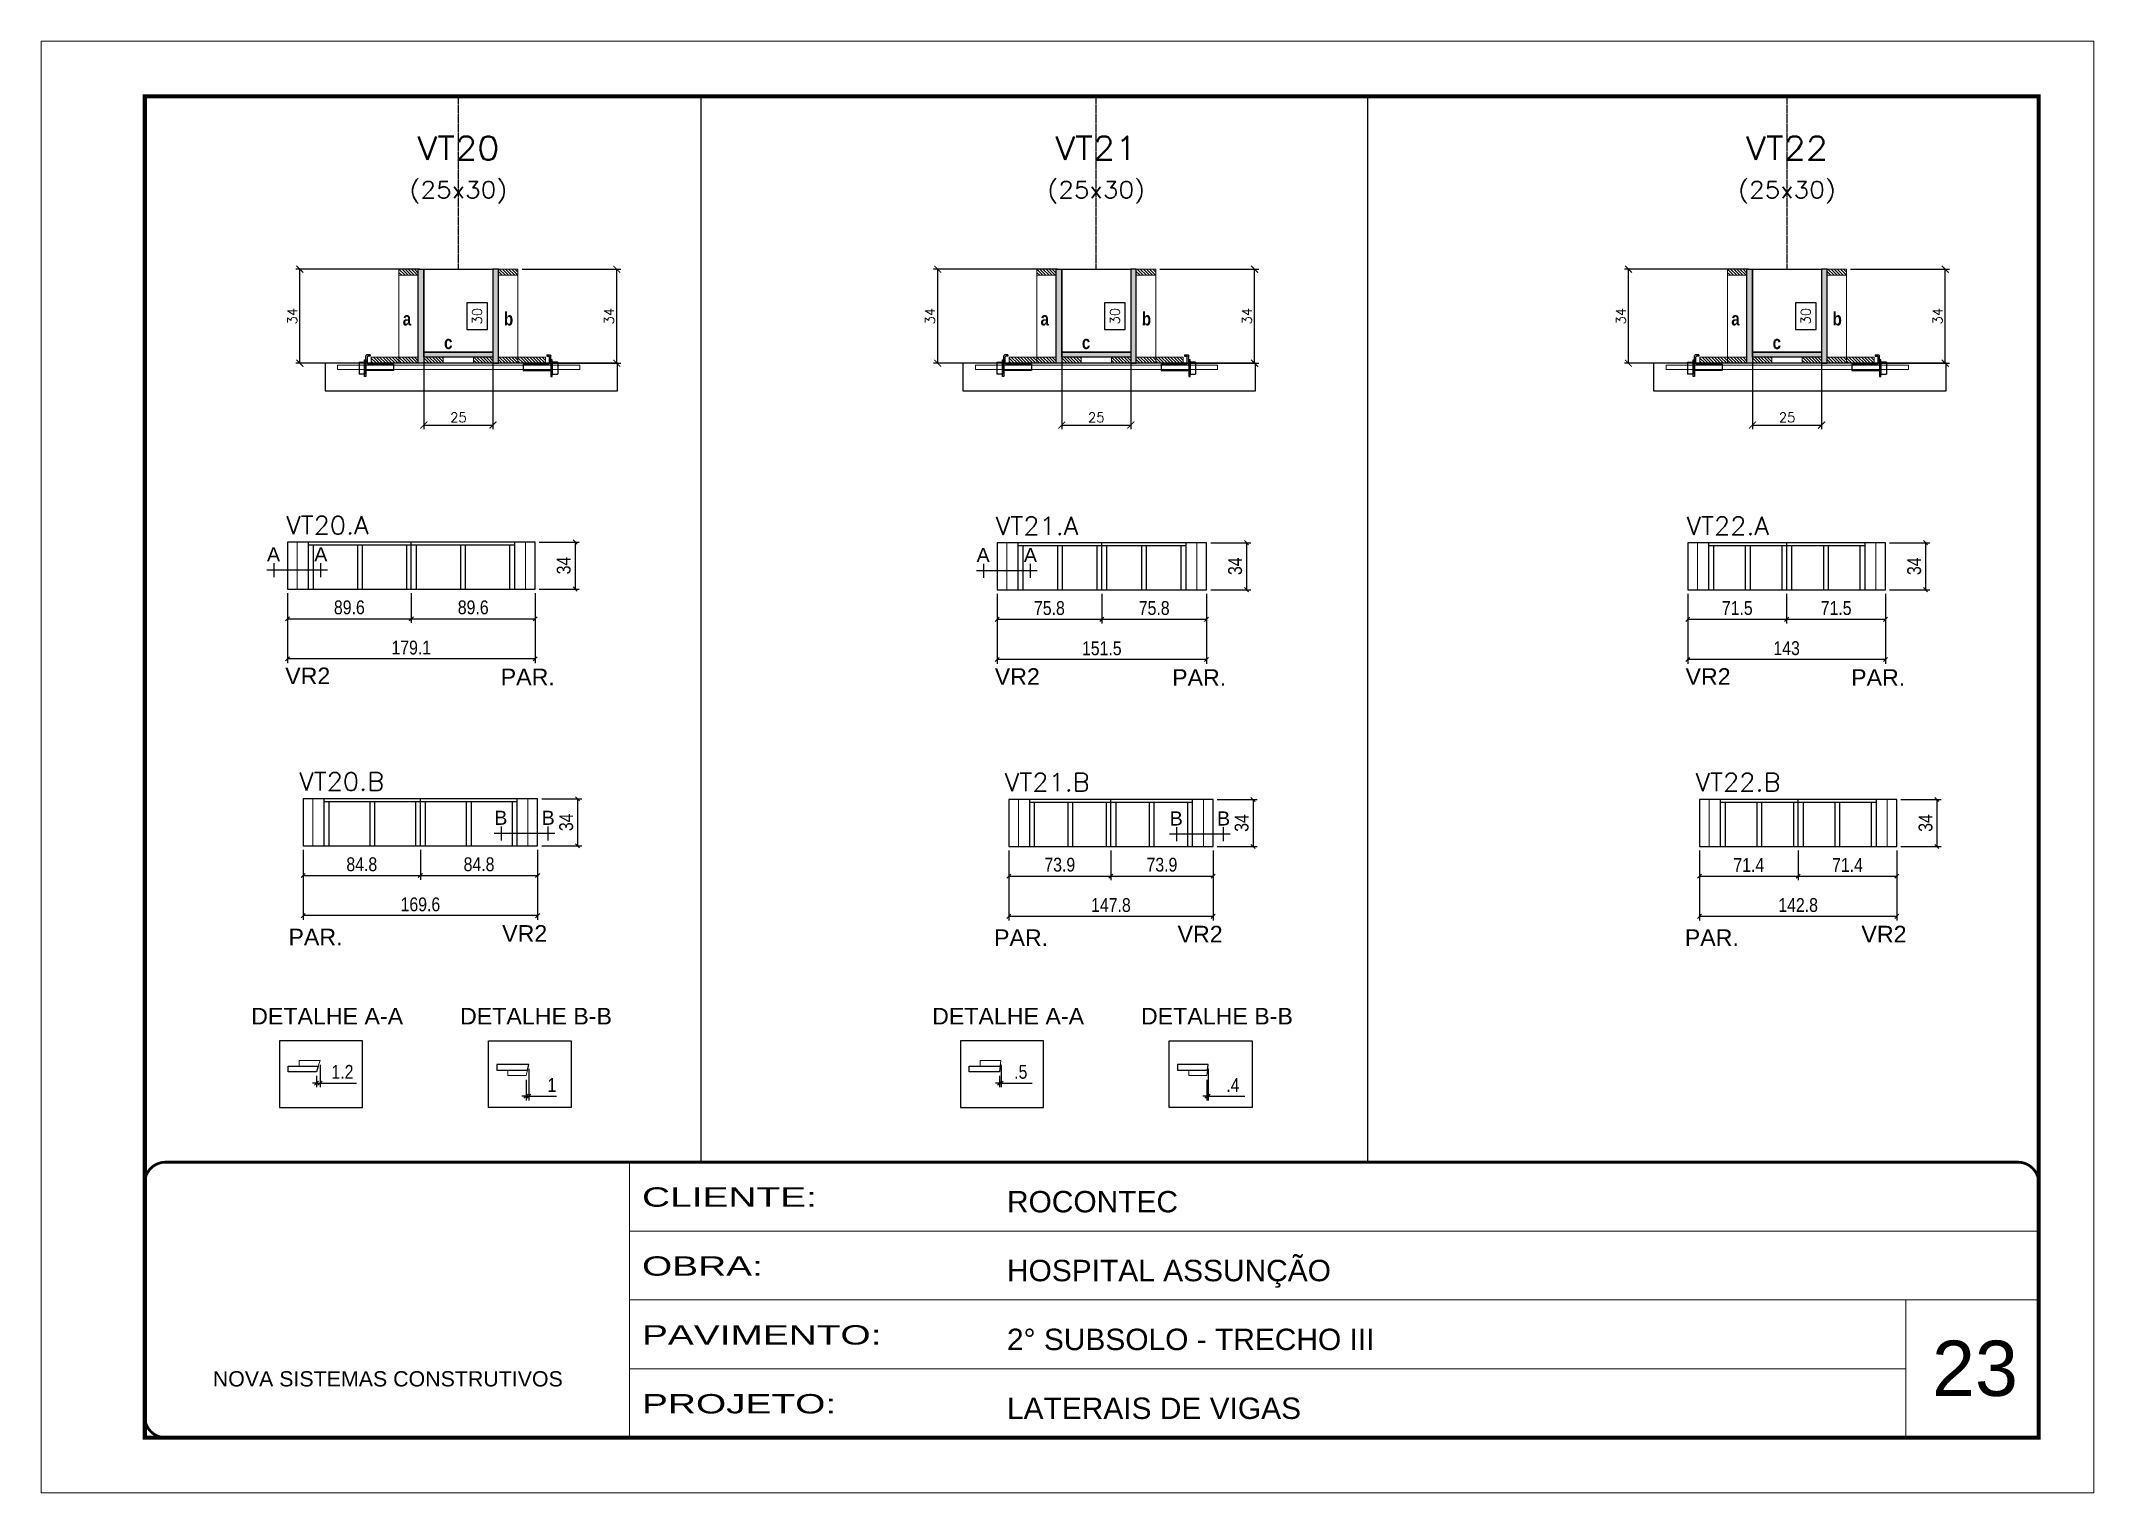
# Model space of a CAD drawing. Extents: x 137137 to 143418, y 10464 to 34486.
# Drawn here: x 140321 to 141806, y 27693 to 28743 of the extents above; entities that cross this region are included whole.
import ezdxf
from ezdxf.enums import TextEntityAlignment as Align

# ---------------------------------------------------------------- set-up
doc = ezdxf.new("R2010")
doc.units = 0
for name, pattern in [('CONTINUO', [0]), ('DASHED', [0.75, 0.5, -0.25]), ('HIDDEN', [0.375, 0.25, -0.125])]:
    doc.linetypes.add(name, pattern=pattern)
for name, color, linetype in [('5', 5, 'Continuous'), ('barrote', 251, 'Continuous'), ('COTA', 241, 'Continuous'), ('Cota Seção (2x)', 4, 'Continuous'), ('detalhes', 4, 'Continuous'), ('Painéis', 200, 'Continuous'), ('presilha', 1, 'Continuous'), ('SARR_2.2x7', 40, 'Continuous'), ('SARR_3.5x7', 81, 'Continuous'), ('Texto de Titulo', 7, 'Continuous'), ('Texto Qtd Sarr', 242, 'Continuous')]:
    doc.layers.add(name, color=color, linetype=linetype)
for name, color, linetype, lineweight in [('CARIMBO', 255, 'Continuous', 9), ('CONCRETO', 251, 'Continuous', 25), ('Escoras', 2, 'Continuous', 25), ('Folhas', 255, 'Continuous', 9), ('Hachura', 251, 'Continuous', 9), ('Madeira', 126, 'Continuous', 18), ('Sarr 2.2x7', 40, 'Continuous', 9), ('SARRAFO DE PRESSAO', 251, 'DASHED', 9), ('SCO-___-LAJ', 2, 'Continuous', 0), ('Texto Seção', 7, 'Continuous', 15)]:
    doc.layers.add(name, color=color, linetype=linetype, lineweight=lineweight)
doc.styles.add('ARIAL', font='arial.ttf')
doc.styles.add('COTA TECNICA', font='techl___.ttf', dxfattribs={"height": 10})
doc.styles.add('REGUA-120', font='ROMANS.shx', dxfattribs={"height": 15})
doc.styles.add('Romans', font='romans.shx')
doc.styles.get("Standard").update_dxf_attribs({"font": 'arial.ttf'})
doc.styles.add('TECNICA', font='techb___.ttf', dxfattribs={"height": 10})
doc.styles.add('Tecnologia', font='')
doc.styles.get('Tecnologia').set_extended_font_data('Forgotten Futurist')
doc.dimstyles.new('Cota Seção (2x)', dxfattribs={"dimtxt": 7, "dimasz": 5, "dimexe": 3, "dimexo": 3, "dimgap": 2, "dimtad": 3, "dimdec": 1, "dimlfac": 0.5, "dimzin": 12, "dimdsep": 46, "dimtxsty": 'Romans', "dimblk": 'ARCHTICK', "dimcen": 0, "dimclrd": 4, "dimclre": 4, "dimclrt": 1, "dimadec": 1, "dimazin": 3, "dimtfac": 1, "dimtdec": 1, "dimtmove": 0, "dimatfit": 3, "dimldrblk": 'OBLIQUE', "dimfxl": 1, "dimtolj": 1, "dimtzin": 12, "dimarcsym": 0})
doc.dimstyles.new('Cota Seção interna', dxfattribs={"dimtxt": 7, "dimasz": 6, "dimexe": 0.18, "dimexo": 2, "dimgap": -4, "dimtad": 3, "dimdec": 1, "dimlfac": 0.5, "dimzin": 12, "dimdsep": 46, "dimtxsty": 'Romans', "dimblk": 'ARCHTICK', "dimcen": 0.09, "dimse1": 1, "dimse2": 1, "dimsd1": 1, "dimsd2": 1, "dimclrd": 180, "dimclre": 5, "dimclrt": 1, "dimadec": 0, "dimazin": 3, "dimtfac": 1, "dimtdec": 1, "dimtofl": 0, "dimtmove": 0, "dimatfit": 3, "dimldrblk": 'ARCHTICK', "dimfxl": 1, "dimtolj": 1, "dimtzin": 0, "dimarcsym": 0})
doc.dimstyles.new('PAINEL', dxfattribs={"dimtxt": 10, "dimasz": 3, "dimexe": 3, "dimexo": 3, "dimgap": 3, "dimtad": 1, "dimdec": 1, "dimzin": 12, "dimdsep": 46, "dimtxsty": 'COTA TECNICA', "dimblk1": 'OBLIQUE', "dimblk2": 'OBLIQUE', "dimsah": 1, "dimcen": 0.9, "dimclrd": 4, "dimclre": 4, "dimclrt": 240, "dimadec": 1, "dimazin": 3, "dimtfac": 1, "dimtdec": 1, "dimtmove": 0, "dimatfit": 3, "dimfxl": 1, "dimtolj": 1, "dimtzin": 12, "dimarcsym": 0})
pattern_1 = [(315, (164527.3793, 20280.2569), (1.12253202, 1.12253202), [])]
pattern_2 = [(315, (164515.3793, 20280.2569), (1.12253202, 1.12253202), [])]
pattern_3 = [(315, (164027.7044, 20280.2569), (1.12253202, 1.12253202), [])]
pattern_4 = [(315, (164015.7044, 20280.2569), (1.12253202, 1.12253202), [])]
pattern_5 = [(315, (163566.3122, 20280.2569), (1.12253202, 1.12253202), [])]
pattern_6 = [(315, (163554.3122, 20280.2569), (1.12253202, 1.12253202), [])]

msp = doc.modelspace()

# ---------------------------------------------------------------- texts
at = {"layer": '5', "linetype": 'Continuous'}
for s, p in [('VR2', (140497.39, 28277.82)), ('VR2', (141010.68, 28277.35)), ('VR2', (141510.36, 28277.35)), ('PAR.', (140653.28, 28277.08)), ('PAR.', (141138.98, 28276.61)), ('PAR.', (141630.15, 28276.61)), ('PAR.', (140499.75, 28088.98)), ('VR2', (140654.33, 28091.52)), ('PAR.', (141010.14, 28088.5)), ('VR2', (141142.92, 28091.05)), ('PAR.', (141509.82, 28088.5)), ('VR2', (141637.6, 28091.05))]:
    msp.add_text(s, height=12, rotation=0.00004, dxfattribs=at).set_placement(p)
at = {"layer": '5', "color": 7, "linetype": 'Continuous'}
for s, p in [('DETALHE A-A', (140472.78, 28031.69)), ('DETALHE B-B', (140623.86, 28031.69)), ('DETALHE A-A', (140965.36, 28031.69)), ('DETALHE B-B', (141116.43, 28031.69))]:
    msp.add_text(s, height=12, rotation=359.99996, dxfattribs=at).set_placement(p)
at = {"layer": 'CARIMBO', "style": 'ARIAL'}
msp.add_text('23', height=40, dxfattribs=at).set_placement((141688.65, 27763.04))
at = {"layer": 'detalhes', "style": 'TECNICA'}
for s, p in [('a', (140582.39, 28537.24)), ('b', (140655.62, 28537.23)), ('a', (141043.78, 28537.24)), ('b', (141117.02, 28537.23)), ('a', (141543.45, 28537.24)), ('b', (141616.69, 28537.23)), ('c', (140612.29, 28520.14)), ('c', (141073.68, 28520.14)), ('c', (141573.36, 28520.14))]:
    msp.add_text(s, height=9.6, dxfattribs=at).set_placement(p)
at = {"layer": 'detalhes', "color": 0, "linetype": 'Continuous', "style": 'ARIAL'}
for s, p in [('A', (140488.95, 28371.66)), ('A', (140523.18, 28371.66)), ('A', (141002.25, 28371.19)), ('A', (141036.48, 28371.19)), ('B', (140653.37, 28181.17)), ('B', (140687.6, 28181.17)), ('B', (141141.96, 28180.69)), ('B', (141176.2, 28180.69))]:
    msp.add_text(s, height=10.22, dxfattribs=at).set_placement(p, align=Align.MIDDLE_CENTER)
at = {"layer": 'Texto Seção', "style": 'REGUA-120', "width": 1.05}
for s, p in [('VT20.A', (140498.12, 28386.23)), ('VT21.A', (141011.42, 28385.76)), ('VT22.A', (141511.09, 28385.76)), ('VT20.B', (140507.55, 28200.87)), ('VT21.B', (141017.95, 28200.39)), ('VT22.B', (141517.62, 28200.39))]:
    msp.add_text(s, height=13, dxfattribs=at).set_placement(p)

# ---------------------------------------------------------------- blocks, each defined once
blk = doc.blocks.new('_ArchTick')
at = {"color": 0, "linetype": 'ByBlock', "const_width": 0.15}
blk.add_lwpolyline([(-0.5, -0.5), (0.5, 0.5)], dxfattribs=at)
blk = doc.blocks.new('*D333')
at = {"layer": 'COTA', "color": 4, "lineweight": -2, "transparency": 16777216}
for p, q in [((141555.8, 28577.9), (141466.1, 28577.9)), ((141469.1, 28509.9), (141469.1, 28577.9)), ((141517.8, 28509.9), (141466.1, 28509.9))]:
    blk.add_line(p, q, dxfattribs=at)
at = {"layer": 'Defpoints', "color": 0, "transparency": 16777216}
for p in [(141469.1, 28577.9), (141558.8, 28577.9), (141520.8, 28509.9)]:
    blk.add_point(p, dxfattribs=at)
at = {"layer": 'COTA', "color": 4, "lineweight": -2, "transparency": 16777216, "xscale": 5, "yscale": 5, "zscale": 5}
for p, rotation in [((141469.1, 28577.9), 90), ((141469.1, 28509.9), 270)]:
    blk.add_blockref('_ArchTick', p, dxfattribs=dict(at, rotation=rotation))
at = {"layer": 'COTA', "color": 1, "transparency": 16777216, "insert": (141463.6, 28543.9), "char_height": 7, "attachment_point": 5, "rotation": 90, "style": 'Romans'}
blk.add_mtext('\\A1;34', dxfattribs=at)
blk = doc.blocks.new('_Oblique')
at = {"color": 0, "linetype": 'ByBlock', "lineweight": -2}
blk.add_line((-0.5, -0.5), (0.5, 0.5), dxfattribs=at)
blk = doc.blocks.new('*D334')
at = {"layer": 'COTA', "color": 4, "lineweight": -2, "transparency": 16777216}
for p, q in [((141629.7, 28577.9), (141701.2, 28577.9)), ((141698.2, 28509.9), (141698.2, 28577.9)), ((141649.8, 28509.9), (141701.2, 28509.9))]:
    blk.add_line(p, q, dxfattribs=at)
at = {"layer": 'Defpoints', "color": 0, "transparency": 16777216}
for p in [(141626.7, 28577.9), (141698.2, 28577.9), (141646.8, 28509.9)]:
    blk.add_point(p, dxfattribs=at)
at = {"layer": 'COTA', "color": 4, "lineweight": -2, "transparency": 16777216, "xscale": 5, "yscale": 5, "zscale": 5}
for p, rotation in [((141698.2, 28577.9), 90), ((141698.2, 28509.9), 270)]:
    blk.add_blockref('_ArchTick', p, dxfattribs=dict(at, rotation=rotation))
at = {"layer": 'COTA', "color": 1, "transparency": 16777216, "insert": (141692.7, 28543.9), "char_height": 7, "attachment_point": 5, "rotation": 90, "style": 'Romans'}
blk.add_mtext('\\A1;34', dxfattribs=at)
blk = doc.blocks.new('*D335')
at = {"layer": 'Cota Seção (2x)', "color": 180, "lineweight": -2, "transparency": 16777216}
for p, q in [((141604.8, 28553.6), (141589.8, 28553.6)), ((141589.8, 28553.6), (141589.8, 28534.2)), ((141604.8, 28534.2), (141604.8, 28553.6)), ((141589.8, 28534.2), (141604.8, 28534.2))]:
    blk.add_line(p, q, dxfattribs=at)
at = {"layer": 'Defpoints', "color": 0, "transparency": 16777216}
for p in [(141608.7, 28577.9), (141608.8, 28577.9), (141608.8, 28517.9)]:
    blk.add_point(p, dxfattribs=at)
at = {"layer": 'Cota Seção (2x)', "color": 1, "transparency": 16777216, "insert": (141597.3, 28543.9), "char_height": 7, "attachment_point": 5, "rotation": 90, "style": 'Romans'}
blk.add_mtext('\\A1;30', dxfattribs=at)
blk = doc.blocks.new('titulo1')
at = {"layer": 'Defpoints', "color": 252, "linetype": 'HIDDEN', "ltscale": 2}
blk.add_line((0, 0), (0, 125), dxfattribs=at)
at = {"layer": 'Defpoints', "style": 'Romans', "oblique": 15}
blk.add_attdef('FOLHA', text='', height=10, dxfattribs=at).set_placement((0, 15.6), align=Align.MIDDLE_CENTER)
at = {"layer": 'Texto Qtd Sarr', "color": 3, "style": 'Romans', "oblique": 15}
for tag, height, p in [('TITULO', 17, (0, 71.4)), ('SEÇÃO', 12, (0, 41.5))]:
    blk.add_attdef(tag, text='', height=height, dxfattribs=at).set_placement(p, align=Align.MIDDLE_CENTER)
blk = doc.blocks.new('PRESILHA METÁLICA 1')
at = {"layer": 'presilha'}
for p, q in [((0, 13), (6, 13)), ((0, 13), (0, 0)), ((6, 0), (0, 0)), ((6, 15.5), (7.5, 15.5)), ((6, -2.5), (6, 15.5)), ((6, 13), (6, 0)), ((7.5, 10.6), (7.5, 19.9)), ((7.5, 15.5), (7.5, -2.5)), ((37.5, 4.1), (7.5, 4.1)), ((12, 21), (8.6, 21)), ((9, 11.6), (9, 18.9)), ((12, 19.5), (9.6, 19.5)), ((37.5, 11), (9.6, 11)), ((12, 21), (12, 19.5)), ((37.5, 11), (37.5, 4.1)), ((7.5, -2.5), (6, -2.5))]:
    blk.add_line(p, q, dxfattribs=at)
for centre, radius, start, end in [((8.6, 19.9), 1.14, 90, 180), ((9.6, 18.9), 0.57, 90, 180), ((9.6, 11.6), 0.57, 180, 270)]:
    blk.add_arc(centre, radius, start, end, dxfattribs=at)
blk = doc.blocks.new('*D336')
at = {"layer": 'COTA', "color": 4, "lineweight": -2, "transparency": 16777216}
for p, q in [((141558.8, 28511.3), (141558.8, 28462.2)), ((141608.8, 28511.3), (141608.8, 28462.2)), ((141558.8, 28465.2), (141608.8, 28465.2))]:
    blk.add_line(p, q, dxfattribs=at)
at = {"layer": 'Defpoints', "color": 0, "transparency": 16777216}
for p in [(141558.8, 28514.3), (141608.8, 28514.3), (141608.8, 28465.2)]:
    blk.add_point(p, dxfattribs=at)
at = {"layer": 'COTA', "color": 4, "lineweight": -2, "transparency": 16777216, "xscale": 5, "yscale": 5, "zscale": 5, "rotation": 180}
blk.add_blockref('_ArchTick', (141558.8, 28465.2), dxfattribs=at)
at = {"layer": 'COTA', "color": 4, "lineweight": -2, "transparency": 16777216, "xscale": 5, "yscale": 5, "zscale": 5}
blk.add_blockref('_ArchTick', (141608.8, 28465.2), dxfattribs=at)
at = {"layer": 'COTA', "color": 1, "transparency": 16777216, "insert": (141583.8, 28470.7), "char_height": 7, "attachment_point": 5, "style": 'Romans'}
blk.add_mtext('\\A1;25', dxfattribs=at)
blk = doc.blocks.new('*D337')
at = {"layer": 'COTA', "color": 4, "linetype": 'ByBlock', "lineweight": -2, "transparency": 16777216}
for p, q in [((141658, 28380.1), (141687, 28380.1)), ((141684, 28380.1), (141684, 28346.1)), ((141658, 28346.1), (141687, 28346.1))]:
    blk.add_line(p, q, dxfattribs=at)
at = {"layer": 'Defpoints', "color": 0, "linetype": 'ByBlock', "transparency": 16777216}
for p in [(141655, 28380.1), (141655, 28346.1), (141684, 28346.1)]:
    blk.add_point(p, dxfattribs=at)
at = {"layer": 'COTA', "color": 4, "linetype": 'ByBlock', "lineweight": -2, "transparency": 16777216, "xscale": 3, "yscale": 3, "zscale": 3}
for p, rotation in [((141684, 28380.1), 90), ((141684, 28346.1), 270)]:
    blk.add_blockref('_Oblique', p, dxfattribs=dict(at, rotation=rotation))
at = {"layer": 'COTA', "color": 240, "linetype": 'ByBlock', "transparency": 16777216, "insert": (141675.8, 28363.1), "char_height": 10, "attachment_point": 5, "rotation": 90, "style": 'COTA TECNICA'}
blk.add_mtext('\\A1;34', dxfattribs=at)
blk = doc.blocks.new('*D338')
at = {"layer": 'Defpoints', "color": 0, "linetype": 'ByBlock', "transparency": 16777216}
for p in [(141512, 28346.1), (141655, 28346.1), (141512, 28295.6)]:
    blk.add_point(p, dxfattribs=at)
at = {"layer": 'Escoras', "color": 4, "linetype": 'ByBlock', "lineweight": -2, "transparency": 16777216}
for p, q in [((141512, 28343.1), (141512, 28292.6)), ((141655, 28343.1), (141655, 28292.6)), ((141655, 28295.6), (141512, 28295.6))]:
    blk.add_line(p, q, dxfattribs=at)
at = {"layer": 'Escoras', "color": 4, "linetype": 'ByBlock', "lineweight": -2, "transparency": 16777216, "xscale": 3, "yscale": 3, "zscale": 3, "rotation": 180}
blk.add_blockref('_Oblique', (141512, 28295.6), dxfattribs=at)
at = {"layer": 'Escoras', "color": 4, "linetype": 'ByBlock', "lineweight": -2, "transparency": 16777216, "xscale": 3, "yscale": 3, "zscale": 3}
blk.add_blockref('_Oblique', (141655, 28295.6), dxfattribs=at)
at = {"layer": 'Escoras', "color": 240, "linetype": 'ByBlock', "transparency": 16777216, "insert": (141583.5, 28303.8), "char_height": 10, "attachment_point": 5, "style": 'COTA TECNICA'}
blk.add_mtext('\\A1;143', dxfattribs=at)
blk = doc.blocks.new('*D861')
at = {"layer": 'Defpoints', "color": 0, "linetype": 'ByBlock', "transparency": 16777216}
for p in [(141512, 28346.1), (141583.5, 28346.1), (141583.5, 28324.7)]:
    blk.add_point(p, dxfattribs=at)
at = {"layer": 'Escoras', "color": 4, "linetype": 'ByBlock', "lineweight": -2, "transparency": 16777216}
for p, q in [((141512, 28343.1), (141512, 28321.7)), ((141583.5, 28343.1), (141583.5, 28321.7)), ((141512, 28324.7), (141583.5, 28324.7))]:
    blk.add_line(p, q, dxfattribs=at)
at = {"layer": 'Escoras', "color": 4, "linetype": 'ByBlock', "lineweight": -2, "transparency": 16777216, "xscale": 3, "yscale": 3, "zscale": 3, "rotation": 180}
blk.add_blockref('_Oblique', (141512, 28324.7), dxfattribs=at)
at = {"layer": 'Escoras', "color": 4, "linetype": 'ByBlock', "lineweight": -2, "transparency": 16777216, "xscale": 3, "yscale": 3, "zscale": 3}
blk.add_blockref('_Oblique', (141583.5, 28324.7), dxfattribs=at)
at = {"layer": 'Escoras', "color": 240, "linetype": 'ByBlock', "transparency": 16777216, "insert": (141547.8, 28332.8), "char_height": 10, "attachment_point": 5, "style": 'COTA TECNICA'}
blk.add_mtext('\\A1;71.5', dxfattribs=at)
blk = doc.blocks.new('*D862')
at = {"layer": 'Defpoints', "color": 0, "linetype": 'ByBlock', "transparency": 16777216}
for p in [(141583.5, 28346.1), (141655, 28346.1), (141655, 28324.7)]:
    blk.add_point(p, dxfattribs=at)
at = {"layer": 'Escoras', "color": 4, "linetype": 'ByBlock', "lineweight": -2, "transparency": 16777216}
for p, q in [((141583.5, 28343.1), (141583.5, 28321.7)), ((141655, 28343.1), (141655, 28321.7)), ((141583.5, 28324.7), (141655, 28324.7))]:
    blk.add_line(p, q, dxfattribs=at)
at = {"layer": 'Escoras', "color": 4, "linetype": 'ByBlock', "lineweight": -2, "transparency": 16777216, "xscale": 3, "yscale": 3, "zscale": 3, "rotation": 180}
blk.add_blockref('_Oblique', (141583.5, 28324.7), dxfattribs=at)
at = {"layer": 'Escoras', "color": 4, "linetype": 'ByBlock', "lineweight": -2, "transparency": 16777216, "xscale": 3, "yscale": 3, "zscale": 3}
blk.add_blockref('_Oblique', (141655, 28324.7), dxfattribs=at)
at = {"layer": 'Escoras', "color": 240, "linetype": 'ByBlock', "transparency": 16777216, "insert": (141619.3, 28332.8), "char_height": 10, "attachment_point": 5, "style": 'COTA TECNICA'}
blk.add_mtext('\\A1;71.5', dxfattribs=at)
blk = doc.blocks.new('*D339')
at = {"layer": 'COTA', "color": 4, "linetype": 'ByBlock', "lineweight": -2, "transparency": 16777216}
for p, q in [((141666.2, 28194.4), (141695.2, 28194.4)), ((141692.2, 28194.4), (141692.2, 28160.4)), ((141666.2, 28160.4), (141695.2, 28160.4))]:
    blk.add_line(p, q, dxfattribs=at)
at = {"layer": 'Defpoints', "color": 0, "linetype": 'ByBlock', "transparency": 16777216}
for p in [(141663.2, 28194.4), (141663.2, 28160.4), (141692.2, 28160.4)]:
    blk.add_point(p, dxfattribs=at)
at = {"layer": 'COTA', "color": 4, "linetype": 'ByBlock', "lineweight": -2, "transparency": 16777216, "xscale": 3, "yscale": 3, "zscale": 3}
for p, rotation in [((141692.2, 28194.4), 90), ((141692.2, 28160.4), 270)]:
    blk.add_blockref('_Oblique', p, dxfattribs=dict(at, rotation=rotation))
at = {"layer": 'COTA', "color": 240, "linetype": 'ByBlock', "transparency": 16777216, "insert": (141684, 28177.4), "char_height": 10, "attachment_point": 5, "rotation": 90, "style": 'COTA TECNICA'}
blk.add_mtext('\\A1;34', dxfattribs=at)
blk = doc.blocks.new('*D340')
at = {"layer": 'Defpoints', "color": 0, "linetype": 'ByBlock', "transparency": 16777216}
for p in [(141520.4, 28160.4), (141663.2, 28160.4), (141520.4, 28109.9)]:
    blk.add_point(p, dxfattribs=at)
at = {"layer": 'Escoras', "color": 4, "linetype": 'ByBlock', "lineweight": -2, "transparency": 16777216}
for p, q in [((141520.4, 28157.4), (141520.4, 28106.9)), ((141663.2, 28157.4), (141663.2, 28106.9)), ((141663.2, 28109.9), (141520.4, 28109.9))]:
    blk.add_line(p, q, dxfattribs=at)
at = {"layer": 'Escoras', "color": 4, "linetype": 'ByBlock', "lineweight": -2, "transparency": 16777216, "xscale": 3, "yscale": 3, "zscale": 3, "rotation": 180}
blk.add_blockref('_Oblique', (141520.4, 28109.9), dxfattribs=at)
at = {"layer": 'Escoras', "color": 4, "linetype": 'ByBlock', "lineweight": -2, "transparency": 16777216, "xscale": 3, "yscale": 3, "zscale": 3}
blk.add_blockref('_Oblique', (141663.2, 28109.9), dxfattribs=at)
at = {"layer": 'Escoras', "color": 240, "linetype": 'ByBlock', "transparency": 16777216, "insert": (141591.8, 28118), "char_height": 10, "attachment_point": 5, "style": 'COTA TECNICA'}
blk.add_mtext('\\A1;142.8', dxfattribs=at)
blk = doc.blocks.new('*D863')
at = {"layer": 'Defpoints', "color": 0, "linetype": 'ByBlock', "transparency": 16777216}
for p in [(141520.4, 28160.4), (141591.8, 28160.4), (141591.8, 28139)]:
    blk.add_point(p, dxfattribs=at)
at = {"layer": 'Escoras', "color": 4, "linetype": 'ByBlock', "lineweight": -2, "transparency": 16777216}
for p, q in [((141520.4, 28157.4), (141520.4, 28136)), ((141591.8, 28157.4), (141591.8, 28136)), ((141520.4, 28139), (141591.8, 28139))]:
    blk.add_line(p, q, dxfattribs=at)
at = {"layer": 'Escoras', "color": 4, "linetype": 'ByBlock', "lineweight": -2, "transparency": 16777216, "xscale": 3, "yscale": 3, "zscale": 3, "rotation": 180}
blk.add_blockref('_Oblique', (141520.4, 28139), dxfattribs=at)
at = {"layer": 'Escoras', "color": 4, "linetype": 'ByBlock', "lineweight": -2, "transparency": 16777216, "xscale": 3, "yscale": 3, "zscale": 3}
blk.add_blockref('_Oblique', (141591.8, 28139), dxfattribs=at)
at = {"layer": 'Escoras', "color": 240, "linetype": 'ByBlock', "transparency": 16777216, "insert": (141556.1, 28147), "char_height": 10, "attachment_point": 5, "style": 'COTA TECNICA'}
blk.add_mtext('\\A1;71.4', dxfattribs=at)
blk = doc.blocks.new('*D864')
at = {"layer": 'Defpoints', "color": 0, "linetype": 'ByBlock', "transparency": 16777216}
for p in [(141591.8, 28160.4), (141663.2, 28160.4), (141663.2, 28139)]:
    blk.add_point(p, dxfattribs=at)
at = {"layer": 'Escoras', "color": 4, "linetype": 'ByBlock', "lineweight": -2, "transparency": 16777216}
for p, q in [((141591.8, 28157.4), (141591.8, 28136)), ((141663.2, 28157.4), (141663.2, 28136)), ((141591.8, 28139), (141663.2, 28139))]:
    blk.add_line(p, q, dxfattribs=at)
at = {"layer": 'Escoras', "color": 4, "linetype": 'ByBlock', "lineweight": -2, "transparency": 16777216, "xscale": 3, "yscale": 3, "zscale": 3, "rotation": 180}
blk.add_blockref('_Oblique', (141591.8, 28139), dxfattribs=at)
at = {"layer": 'Escoras', "color": 4, "linetype": 'ByBlock', "lineweight": -2, "transparency": 16777216, "xscale": 3, "yscale": 3, "zscale": 3}
blk.add_blockref('_Oblique', (141663.2, 28139), dxfattribs=at)
at = {"layer": 'Escoras', "color": 240, "linetype": 'ByBlock', "transparency": 16777216, "insert": (141627.5, 28147), "char_height": 10, "attachment_point": 5, "style": 'COTA TECNICA'}
blk.add_mtext('\\A1;71.4', dxfattribs=at)
blk = doc.blocks.new('*D341')
at = {"layer": 'COTA', "color": 4, "lineweight": -2, "transparency": 16777216}
for p, q in [((141056.1, 28577.9), (140966.4, 28577.9)), ((140969.4, 28509.9), (140969.4, 28577.9)), ((141018.1, 28509.9), (140966.4, 28509.9))]:
    blk.add_line(p, q, dxfattribs=at)
at = {"layer": 'Defpoints', "color": 0, "transparency": 16777216}
for p in [(140969.4, 28577.9), (141059.1, 28577.9), (141021.1, 28509.9)]:
    blk.add_point(p, dxfattribs=at)
at = {"layer": 'COTA', "color": 4, "lineweight": -2, "transparency": 16777216, "xscale": 5, "yscale": 5, "zscale": 5}
for p, rotation in [((140969.4, 28577.9), 90), ((140969.4, 28509.9), 270)]:
    blk.add_blockref('_ArchTick', p, dxfattribs=dict(at, rotation=rotation))
at = {"layer": 'COTA', "color": 1, "transparency": 16777216, "insert": (140963.9, 28543.9), "char_height": 7, "attachment_point": 5, "rotation": 90, "style": 'Romans'}
blk.add_mtext('\\A1;34', dxfattribs=at)
blk = doc.blocks.new('*D342')
at = {"layer": 'COTA', "color": 4, "lineweight": -2, "transparency": 16777216}
for p, q in [((141130.1, 28577.9), (141201.6, 28577.9)), ((141198.6, 28509.9), (141198.6, 28577.9)), ((141150.1, 28509.9), (141201.6, 28509.9))]:
    blk.add_line(p, q, dxfattribs=at)
at = {"layer": 'Defpoints', "color": 0, "transparency": 16777216}
for p in [(141127.1, 28577.9), (141198.6, 28577.9), (141147.1, 28509.9)]:
    blk.add_point(p, dxfattribs=at)
at = {"layer": 'COTA', "color": 4, "lineweight": -2, "transparency": 16777216, "xscale": 5, "yscale": 5, "zscale": 5}
for p, rotation in [((141198.6, 28577.9), 90), ((141198.6, 28509.9), 270)]:
    blk.add_blockref('_ArchTick', p, dxfattribs=dict(at, rotation=rotation))
at = {"layer": 'COTA', "color": 1, "transparency": 16777216, "insert": (141193.1, 28543.9), "char_height": 7, "attachment_point": 5, "rotation": 90, "style": 'Romans'}
blk.add_mtext('\\A1;34', dxfattribs=at)
blk = doc.blocks.new('*D343')
at = {"layer": 'Cota Seção (2x)', "color": 180, "lineweight": -2, "transparency": 16777216}
for p, q in [((141105.1, 28553.6), (141090.1, 28553.6)), ((141090.1, 28553.6), (141090.1, 28534.2)), ((141105.1, 28534.2), (141105.1, 28553.6)), ((141090.1, 28534.2), (141105.1, 28534.2))]:
    blk.add_line(p, q, dxfattribs=at)
at = {"layer": 'Defpoints', "color": 0, "transparency": 16777216}
for p in [(141109.1, 28577.9), (141109.1, 28577.9), (141109.1, 28517.9)]:
    blk.add_point(p, dxfattribs=at)
at = {"layer": 'Cota Seção (2x)', "color": 1, "transparency": 16777216, "insert": (141097.6, 28543.9), "char_height": 7, "attachment_point": 5, "rotation": 90, "style": 'Romans'}
blk.add_mtext('\\A1;30', dxfattribs=at)
blk = doc.blocks.new('*D344')
at = {"layer": 'COTA', "color": 4, "lineweight": -2, "transparency": 16777216}
for p, q in [((141059.1, 28511.3), (141059.1, 28462.2)), ((141109.1, 28511.3), (141109.1, 28462.2)), ((141059.1, 28465.2), (141109.1, 28465.2))]:
    blk.add_line(p, q, dxfattribs=at)
at = {"layer": 'Defpoints', "color": 0, "transparency": 16777216}
for p in [(141059.1, 28514.3), (141109.1, 28514.3), (141109.1, 28465.2)]:
    blk.add_point(p, dxfattribs=at)
at = {"layer": 'COTA', "color": 4, "lineweight": -2, "transparency": 16777216, "xscale": 5, "yscale": 5, "zscale": 5, "rotation": 180}
blk.add_blockref('_ArchTick', (141059.1, 28465.2), dxfattribs=at)
at = {"layer": 'COTA', "color": 4, "lineweight": -2, "transparency": 16777216, "xscale": 5, "yscale": 5, "zscale": 5}
blk.add_blockref('_ArchTick', (141109.1, 28465.2), dxfattribs=at)
at = {"layer": 'COTA', "color": 1, "transparency": 16777216, "insert": (141084.1, 28470.7), "char_height": 7, "attachment_point": 5, "style": 'Romans'}
blk.add_mtext('\\A1;25', dxfattribs=at)
blk = doc.blocks.new('*D345')
at = {"layer": 'COTA', "color": 4, "linetype": 'ByBlock', "lineweight": -2, "transparency": 16777216}
for p, q in [((141166.9, 28380.1), (141195.8, 28380.1)), ((141192.8, 28380.1), (141192.8, 28346.1)), ((141166.9, 28346.1), (141195.8, 28346.1))]:
    blk.add_line(p, q, dxfattribs=at)
at = {"layer": 'Defpoints', "color": 0, "linetype": 'ByBlock', "transparency": 16777216}
for p in [(141163.9, 28380.1), (141163.9, 28346.1), (141192.8, 28346.1)]:
    blk.add_point(p, dxfattribs=at)
at = {"layer": 'COTA', "color": 4, "linetype": 'ByBlock', "lineweight": -2, "transparency": 16777216, "xscale": 3, "yscale": 3, "zscale": 3}
for p, rotation in [((141192.8, 28380.1), 90), ((141192.8, 28346.1), 270)]:
    blk.add_blockref('_Oblique', p, dxfattribs=dict(at, rotation=rotation))
at = {"layer": 'COTA', "color": 240, "linetype": 'ByBlock', "transparency": 16777216, "insert": (141184.6, 28363.1), "char_height": 10, "attachment_point": 5, "rotation": 90, "style": 'COTA TECNICA'}
blk.add_mtext('\\A1;34', dxfattribs=at)
blk = doc.blocks.new('*D346')
at = {"layer": 'Defpoints', "color": 0, "linetype": 'ByBlock', "transparency": 16777216}
for p in [(141012.4, 28346.1), (141163.9, 28346.1), (141012.4, 28295.6)]:
    blk.add_point(p, dxfattribs=at)
at = {"layer": 'Escoras', "color": 4, "linetype": 'ByBlock', "lineweight": -2, "transparency": 16777216}
for p, q in [((141012.4, 28343.1), (141012.4, 28292.6)), ((141163.9, 28343.1), (141163.9, 28292.6)), ((141163.9, 28295.6), (141012.4, 28295.6))]:
    blk.add_line(p, q, dxfattribs=at)
at = {"layer": 'Escoras', "color": 4, "linetype": 'ByBlock', "lineweight": -2, "transparency": 16777216, "xscale": 3, "yscale": 3, "zscale": 3, "rotation": 180}
blk.add_blockref('_Oblique', (141012.4, 28295.6), dxfattribs=at)
at = {"layer": 'Escoras', "color": 4, "linetype": 'ByBlock', "lineweight": -2, "transparency": 16777216, "xscale": 3, "yscale": 3, "zscale": 3}
blk.add_blockref('_Oblique', (141163.9, 28295.6), dxfattribs=at)
at = {"layer": 'Escoras', "color": 240, "linetype": 'ByBlock', "transparency": 16777216, "insert": (141088.1, 28303.7), "char_height": 10, "attachment_point": 5, "style": 'COTA TECNICA'}
blk.add_mtext('\\A1;151.5', dxfattribs=at)
blk = doc.blocks.new('*D865')
at = {"layer": 'Defpoints', "color": 0, "linetype": 'ByBlock', "transparency": 16777216}
for p in [(141012.4, 28346.1), (141088.1, 28346.1), (141088.1, 28324.7)]:
    blk.add_point(p, dxfattribs=at)
at = {"layer": 'Escoras', "color": 4, "linetype": 'ByBlock', "lineweight": -2, "transparency": 16777216}
for p, q in [((141012.4, 28343.1), (141012.4, 28321.7)), ((141088.1, 28343.1), (141088.1, 28321.7)), ((141012.4, 28324.7), (141088.1, 28324.7))]:
    blk.add_line(p, q, dxfattribs=at)
at = {"layer": 'Escoras', "color": 4, "linetype": 'ByBlock', "lineweight": -2, "transparency": 16777216, "xscale": 3, "yscale": 3, "zscale": 3, "rotation": 180}
blk.add_blockref('_Oblique', (141012.4, 28324.7), dxfattribs=at)
at = {"layer": 'Escoras', "color": 4, "linetype": 'ByBlock', "lineweight": -2, "transparency": 16777216, "xscale": 3, "yscale": 3, "zscale": 3}
blk.add_blockref('_Oblique', (141088.1, 28324.7), dxfattribs=at)
at = {"layer": 'Escoras', "color": 240, "linetype": 'ByBlock', "transparency": 16777216, "insert": (141050.2, 28332.8), "char_height": 10, "attachment_point": 5, "style": 'COTA TECNICA'}
blk.add_mtext('\\A1;75.8', dxfattribs=at)
blk = doc.blocks.new('*D866')
at = {"layer": 'Defpoints', "color": 0, "linetype": 'ByBlock', "transparency": 16777216}
for p in [(141088.1, 28346.1), (141163.9, 28346.1), (141163.9, 28324.7)]:
    blk.add_point(p, dxfattribs=at)
at = {"layer": 'Escoras', "color": 4, "linetype": 'ByBlock', "lineweight": -2, "transparency": 16777216}
for p, q in [((141088.1, 28343.1), (141088.1, 28321.7)), ((141163.9, 28343.1), (141163.9, 28321.7)), ((141088.1, 28324.7), (141163.9, 28324.7))]:
    blk.add_line(p, q, dxfattribs=at)
at = {"layer": 'Escoras', "color": 4, "linetype": 'ByBlock', "lineweight": -2, "transparency": 16777216, "xscale": 3, "yscale": 3, "zscale": 3, "rotation": 180}
blk.add_blockref('_Oblique', (141088.1, 28324.7), dxfattribs=at)
at = {"layer": 'Escoras', "color": 4, "linetype": 'ByBlock', "lineweight": -2, "transparency": 16777216, "xscale": 3, "yscale": 3, "zscale": 3}
blk.add_blockref('_Oblique', (141163.9, 28324.7), dxfattribs=at)
at = {"layer": 'Escoras', "color": 240, "linetype": 'ByBlock', "transparency": 16777216, "insert": (141126, 28332.8), "char_height": 10, "attachment_point": 5, "style": 'COTA TECNICA'}
blk.add_mtext('\\A1;75.8', dxfattribs=at)
blk = doc.blocks.new('*D108')
at = {"layer": 'COTA', "color": 4, "linetype": 'ByBlock', "lineweight": -2, "transparency": 16777216}
for p, q in [((141171.6, 28194.4), (141200.5, 28194.4)), ((141197.5, 28194.4), (141197.5, 28160.4)), ((141171.6, 28160.4), (141200.5, 28160.4))]:
    blk.add_line(p, q, dxfattribs=at)
at = {"layer": 'Defpoints', "color": 0, "linetype": 'ByBlock', "transparency": 16777216}
for p in [(141168.6, 28194.4), (141168.6, 28160.4), (141197.5, 28160.4)]:
    blk.add_point(p, dxfattribs=at)
at = {"layer": 'COTA', "color": 4, "linetype": 'ByBlock', "lineweight": -2, "transparency": 16777216, "xscale": 3, "yscale": 3, "zscale": 3}
for p, rotation in [((141197.5, 28194.4), 90), ((141197.5, 28160.4), 270)]:
    blk.add_blockref('_Oblique', p, dxfattribs=dict(at, rotation=rotation))
at = {"layer": 'COTA', "color": 240, "linetype": 'ByBlock', "transparency": 16777216, "insert": (141189.3, 28177.4), "char_height": 10, "attachment_point": 5, "rotation": 90, "style": 'COTA TECNICA'}
blk.add_mtext('\\A1;34', dxfattribs=at)
blk = doc.blocks.new('*D109')
at = {"layer": 'Defpoints', "color": 0, "linetype": 'ByBlock', "transparency": 16777216}
for p in [(141020.8, 28160.4), (141168.6, 28160.4), (141020.8, 28109.9)]:
    blk.add_point(p, dxfattribs=at)
at = {"layer": 'Escoras', "color": 4, "linetype": 'ByBlock', "lineweight": -2, "transparency": 16777216}
for p, q in [((141020.8, 28157.4), (141020.8, 28106.9)), ((141168.6, 28157.4), (141168.6, 28106.9)), ((141168.6, 28109.9), (141020.8, 28109.9))]:
    blk.add_line(p, q, dxfattribs=at)
at = {"layer": 'Escoras', "color": 4, "linetype": 'ByBlock', "lineweight": -2, "transparency": 16777216, "xscale": 3, "yscale": 3, "zscale": 3, "rotation": 180}
blk.add_blockref('_Oblique', (141020.8, 28109.9), dxfattribs=at)
at = {"layer": 'Escoras', "color": 4, "linetype": 'ByBlock', "lineweight": -2, "transparency": 16777216, "xscale": 3, "yscale": 3, "zscale": 3}
blk.add_blockref('_Oblique', (141168.6, 28109.9), dxfattribs=at)
at = {"layer": 'Escoras', "color": 240, "linetype": 'ByBlock', "transparency": 16777216, "insert": (141094.7, 28118), "char_height": 10, "attachment_point": 5, "style": 'COTA TECNICA'}
blk.add_mtext('\\A1;147.8', dxfattribs=at)
blk = doc.blocks.new('*D626')
at = {"layer": 'Defpoints', "color": 0, "linetype": 'ByBlock', "transparency": 16777216}
for p in [(141020.8, 28160.4), (141094.7, 28160.4), (141094.7, 28139)]:
    blk.add_point(p, dxfattribs=at)
at = {"layer": 'Escoras', "color": 4, "linetype": 'ByBlock', "lineweight": -2, "transparency": 16777216}
for p, q in [((141020.8, 28157.4), (141020.8, 28136)), ((141094.7, 28157.4), (141094.7, 28136)), ((141020.8, 28139), (141094.7, 28139))]:
    blk.add_line(p, q, dxfattribs=at)
at = {"layer": 'Escoras', "color": 4, "linetype": 'ByBlock', "lineweight": -2, "transparency": 16777216, "xscale": 3, "yscale": 3, "zscale": 3, "rotation": 180}
blk.add_blockref('_Oblique', (141020.8, 28139), dxfattribs=at)
at = {"layer": 'Escoras', "color": 4, "linetype": 'ByBlock', "lineweight": -2, "transparency": 16777216, "xscale": 3, "yscale": 3, "zscale": 3}
blk.add_blockref('_Oblique', (141094.7, 28139), dxfattribs=at)
at = {"layer": 'Escoras', "color": 240, "linetype": 'ByBlock', "transparency": 16777216, "insert": (141057.7, 28147.2), "char_height": 10, "attachment_point": 5, "style": 'COTA TECNICA'}
blk.add_mtext('\\A1;73.9', dxfattribs=at)
blk = doc.blocks.new('*D627')
at = {"layer": 'Defpoints', "color": 0, "linetype": 'ByBlock', "transparency": 16777216}
for p in [(141094.7, 28160.4), (141168.6, 28160.4), (141168.6, 28139)]:
    blk.add_point(p, dxfattribs=at)
at = {"layer": 'Escoras', "color": 4, "linetype": 'ByBlock', "lineweight": -2, "transparency": 16777216}
for p, q in [((141094.7, 28157.4), (141094.7, 28136)), ((141168.6, 28157.4), (141168.6, 28136)), ((141094.7, 28139), (141168.6, 28139))]:
    blk.add_line(p, q, dxfattribs=at)
at = {"layer": 'Escoras', "color": 4, "linetype": 'ByBlock', "lineweight": -2, "transparency": 16777216, "xscale": 3, "yscale": 3, "zscale": 3, "rotation": 180}
blk.add_blockref('_Oblique', (141094.7, 28139), dxfattribs=at)
at = {"layer": 'Escoras', "color": 4, "linetype": 'ByBlock', "lineweight": -2, "transparency": 16777216, "xscale": 3, "yscale": 3, "zscale": 3}
blk.add_blockref('_Oblique', (141168.6, 28139), dxfattribs=at)
at = {"layer": 'Escoras', "color": 240, "linetype": 'ByBlock', "transparency": 16777216, "insert": (141131.6, 28147.2), "char_height": 10, "attachment_point": 5, "style": 'COTA TECNICA'}
blk.add_mtext('\\A1;73.9', dxfattribs=at)
blk = doc.blocks.new('*D110')
at = {"layer": 'Defpoints', "color": 0, "linetype": 'ByBlock', "transparency": 16777216}
for p in [(141014.1, 27997.5), (141015.2, 28005.5), (141015.2, 27989.3)]:
    blk.add_point(p, dxfattribs=at)
at = {"layer": 'Escoras', "color": 4, "linetype": 'ByBlock', "lineweight": -2, "transparency": 16777216}
for p, q in [((141014.1, 27994.5), (141014.1, 27986.3)), ((141015.2, 28002.5), (141015.2, 27986.3)), ((141014.1, 27989.3), (141011.1, 27989.3)), ((141014.1, 27989.3), (141015.2, 27989.3)), ((141015.2, 27989.3), (141037.8, 27989.3))]:
    blk.add_line(p, q, dxfattribs=at)
at = {"layer": 'Escoras', "color": 4, "linetype": 'ByBlock', "lineweight": -2, "transparency": 16777216, "xscale": 3, "yscale": 3, "zscale": 3}
blk.add_blockref('_Oblique', (141014.1, 27989.3), dxfattribs=at)
at = {"layer": 'Escoras', "color": 4, "linetype": 'ByBlock', "lineweight": -2, "transparency": 16777216, "xscale": 3, "yscale": 3, "zscale": 3, "rotation": 180}
blk.add_blockref('_Oblique', (141015.2, 27989.3), dxfattribs=at)
at = {"layer": 'Escoras', "color": 240, "linetype": 'ByBlock', "transparency": 16777216, "insert": (141029.5, 27997.4), "char_height": 10, "attachment_point": 5, "style": 'COTA TECNICA'}
blk.add_mtext('\\A1;.5', dxfattribs=at)
blk = doc.blocks.new('*D111')
at = {"layer": 'Defpoints', "color": 0, "linetype": 'ByBlock', "transparency": 16777216}
for p in [(141164.2, 27994.7), (141165, 28002.7), (141164.2, 27979.8)]:
    blk.add_point(p, dxfattribs=at)
at = {"layer": 'Escoras', "color": 4, "linetype": 'ByBlock', "lineweight": -2, "transparency": 16777216}
for p, q in [((141165, 27999.7), (141165, 27976.8)), ((141164.2, 27979.8), (141161.2, 27979.8)), ((141164.2, 27991.7), (141164.2, 27976.8)), ((141164.2, 27979.8), (141165, 27979.8)), ((141165, 27979.8), (141191.6, 27979.8))]:
    blk.add_line(p, q, dxfattribs=at)
at = {"layer": 'Escoras', "color": 4, "linetype": 'ByBlock', "lineweight": -2, "transparency": 16777216, "xscale": 3, "yscale": 3, "zscale": 3}
blk.add_blockref('_Oblique', (141164.2, 27979.8), dxfattribs=at)
at = {"layer": 'Escoras', "color": 4, "linetype": 'ByBlock', "lineweight": -2, "transparency": 16777216, "xscale": 3, "yscale": 3, "zscale": 3, "rotation": 180}
blk.add_blockref('_Oblique', (141165, 27979.8), dxfattribs=at)
at = {"layer": 'Escoras', "color": 240, "linetype": 'ByBlock', "transparency": 16777216, "insert": (141182.9, 27987.9), "char_height": 10, "attachment_point": 5, "style": 'COTA TECNICA'}
blk.add_mtext('\\A1;.4', dxfattribs=at)
blk = doc.blocks.new('*D112')
at = {"layer": 'COTA', "color": 4, "linetype": 'ByBlock', "lineweight": -2, "transparency": 16777216}
for p, q in [((140681.2, 28380.6), (140710.1, 28380.6)), ((140707.1, 28380.6), (140707.1, 28346.6)), ((140681.2, 28346.6), (140710.1, 28346.6))]:
    blk.add_line(p, q, dxfattribs=at)
at = {"layer": 'Defpoints', "color": 0, "linetype": 'ByBlock', "transparency": 16777216}
for p in [(140678.2, 28380.6), (140678.2, 28346.6), (140707.1, 28346.6)]:
    blk.add_point(p, dxfattribs=at)
at = {"layer": 'COTA', "color": 4, "linetype": 'ByBlock', "lineweight": -2, "transparency": 16777216, "xscale": 3, "yscale": 3, "zscale": 3}
for p, rotation in [((140707.1, 28380.6), 90), ((140707.1, 28346.6), 270)]:
    blk.add_blockref('_Oblique', p, dxfattribs=dict(at, rotation=rotation))
at = {"layer": 'COTA', "color": 240, "linetype": 'ByBlock', "transparency": 16777216, "insert": (140698.9, 28363.6), "char_height": 10, "attachment_point": 5, "rotation": 90, "style": 'COTA TECNICA'}
blk.add_mtext('\\A1;34', dxfattribs=at)
blk = doc.blocks.new('*D113')
at = {"layer": 'Defpoints', "color": 0, "linetype": 'ByBlock', "transparency": 16777216}
for p in [(140499.1, 28346.6), (140678.2, 28346.6), (140499.1, 28296.1)]:
    blk.add_point(p, dxfattribs=at)
at = {"layer": 'Escoras', "color": 4, "linetype": 'ByBlock', "lineweight": -2, "transparency": 16777216}
for p, q in [((140499.1, 28343.6), (140499.1, 28293.1)), ((140678.2, 28343.6), (140678.2, 28293.1)), ((140678.2, 28296.1), (140499.1, 28296.1))]:
    blk.add_line(p, q, dxfattribs=at)
at = {"layer": 'Escoras', "color": 4, "linetype": 'ByBlock', "lineweight": -2, "transparency": 16777216, "xscale": 3, "yscale": 3, "zscale": 3, "rotation": 180}
blk.add_blockref('_Oblique', (140499.1, 28296.1), dxfattribs=at)
at = {"layer": 'Escoras', "color": 4, "linetype": 'ByBlock', "lineweight": -2, "transparency": 16777216, "xscale": 3, "yscale": 3, "zscale": 3}
blk.add_blockref('_Oblique', (140678.2, 28296.1), dxfattribs=at)
at = {"layer": 'Escoras', "color": 240, "linetype": 'ByBlock', "transparency": 16777216, "insert": (140588.6, 28304.2), "char_height": 10, "attachment_point": 5, "style": 'COTA TECNICA'}
blk.add_mtext('\\A1;179.1', dxfattribs=at)
blk = doc.blocks.new('*D628')
at = {"layer": 'Defpoints', "color": 0, "linetype": 'ByBlock', "transparency": 16777216}
for p in [(140499.1, 28346.6), (140588.6, 28346.6), (140588.6, 28325.1)]:
    blk.add_point(p, dxfattribs=at)
at = {"layer": 'Escoras', "color": 4, "linetype": 'ByBlock', "lineweight": -2, "transparency": 16777216}
for p, q in [((140499.1, 28343.6), (140499.1, 28322.1)), ((140588.6, 28343.6), (140588.6, 28322.1)), ((140499.1, 28325.1), (140588.6, 28325.1))]:
    blk.add_line(p, q, dxfattribs=at)
at = {"layer": 'Escoras', "color": 4, "linetype": 'ByBlock', "lineweight": -2, "transparency": 16777216, "xscale": 3, "yscale": 3, "zscale": 3, "rotation": 180}
blk.add_blockref('_Oblique', (140499.1, 28325.1), dxfattribs=at)
at = {"layer": 'Escoras', "color": 4, "linetype": 'ByBlock', "lineweight": -2, "transparency": 16777216, "xscale": 3, "yscale": 3, "zscale": 3}
blk.add_blockref('_Oblique', (140588.6, 28325.1), dxfattribs=at)
at = {"layer": 'Escoras', "color": 240, "linetype": 'ByBlock', "transparency": 16777216, "insert": (140543.8, 28333.3), "char_height": 10, "attachment_point": 5, "style": 'COTA TECNICA'}
blk.add_mtext('\\A1;89.6', dxfattribs=at)
blk = doc.blocks.new('*D629')
at = {"layer": 'Defpoints', "color": 0, "linetype": 'ByBlock', "transparency": 16777216}
for p in [(140588.6, 28346.6), (140678.2, 28346.6), (140678.2, 28325.1)]:
    blk.add_point(p, dxfattribs=at)
at = {"layer": 'Escoras', "color": 4, "linetype": 'ByBlock', "lineweight": -2, "transparency": 16777216}
for p, q in [((140588.6, 28343.6), (140588.6, 28322.1)), ((140678.2, 28343.6), (140678.2, 28322.1)), ((140588.6, 28325.1), (140678.2, 28325.1))]:
    blk.add_line(p, q, dxfattribs=at)
at = {"layer": 'Escoras', "color": 4, "linetype": 'ByBlock', "lineweight": -2, "transparency": 16777216, "xscale": 3, "yscale": 3, "zscale": 3, "rotation": 180}
blk.add_blockref('_Oblique', (140588.6, 28325.1), dxfattribs=at)
at = {"layer": 'Escoras', "color": 4, "linetype": 'ByBlock', "lineweight": -2, "transparency": 16777216, "xscale": 3, "yscale": 3, "zscale": 3}
blk.add_blockref('_Oblique', (140678.2, 28325.1), dxfattribs=at)
at = {"layer": 'Escoras', "color": 240, "linetype": 'ByBlock', "transparency": 16777216, "insert": (140633.4, 28333.3), "char_height": 10, "attachment_point": 5, "style": 'COTA TECNICA'}
blk.add_mtext('\\A1;89.6', dxfattribs=at)
blk = doc.blocks.new('*D114')
at = {"layer": 'COTA', "color": 4, "linetype": 'ByBlock', "lineweight": -2, "transparency": 16777216}
for p, q in [((140683, 28194.9), (140711.9, 28194.9)), ((140708.9, 28194.9), (140708.9, 28160.9)), ((140683, 28160.9), (140711.9, 28160.9))]:
    blk.add_line(p, q, dxfattribs=at)
at = {"layer": 'Defpoints', "color": 0, "linetype": 'ByBlock', "transparency": 16777216}
for p in [(140680, 28194.9), (140680, 28160.9), (140708.9, 28160.9)]:
    blk.add_point(p, dxfattribs=at)
at = {"layer": 'COTA', "color": 4, "linetype": 'ByBlock', "lineweight": -2, "transparency": 16777216, "xscale": 3, "yscale": 3, "zscale": 3}
for p, rotation in [((140708.9, 28194.9), 90), ((140708.9, 28160.9), 270)]:
    blk.add_blockref('_Oblique', p, dxfattribs=dict(at, rotation=rotation))
at = {"layer": 'COTA', "color": 240, "linetype": 'ByBlock', "transparency": 16777216, "insert": (140700.7, 28177.9), "char_height": 10, "attachment_point": 5, "rotation": 90, "style": 'COTA TECNICA'}
blk.add_mtext('\\A1;34', dxfattribs=at)
blk = doc.blocks.new('*D115')
at = {"layer": 'Defpoints', "color": 0, "linetype": 'ByBlock', "transparency": 16777216}
for p in [(140510.4, 28160.9), (140680, 28160.9), (140510.4, 28110.4)]:
    blk.add_point(p, dxfattribs=at)
at = {"layer": 'Escoras', "color": 4, "linetype": 'ByBlock', "lineweight": -2, "transparency": 16777216}
for p, q in [((140510.4, 28157.9), (140510.4, 28107.4)), ((140680, 28157.9), (140680, 28107.4)), ((140680, 28110.4), (140510.4, 28110.4))]:
    blk.add_line(p, q, dxfattribs=at)
at = {"layer": 'Escoras', "color": 4, "linetype": 'ByBlock', "lineweight": -2, "transparency": 16777216, "xscale": 3, "yscale": 3, "zscale": 3, "rotation": 180}
blk.add_blockref('_Oblique', (140510.4, 28110.4), dxfattribs=at)
at = {"layer": 'Escoras', "color": 4, "linetype": 'ByBlock', "lineweight": -2, "transparency": 16777216, "xscale": 3, "yscale": 3, "zscale": 3}
blk.add_blockref('_Oblique', (140680, 28110.4), dxfattribs=at)
at = {"layer": 'Escoras', "color": 240, "linetype": 'ByBlock', "transparency": 16777216, "insert": (140595.2, 28118.5), "char_height": 10, "attachment_point": 5, "style": 'COTA TECNICA'}
blk.add_mtext('\\A1;169.6', dxfattribs=at)
blk = doc.blocks.new('*D630')
at = {"layer": 'Defpoints', "color": 0, "linetype": 'ByBlock', "transparency": 16777216}
for p in [(140510.4, 28160.9), (140595.2, 28160.9), (140595.2, 28139.4)]:
    blk.add_point(p, dxfattribs=at)
at = {"layer": 'Escoras', "color": 4, "linetype": 'ByBlock', "lineweight": -2, "transparency": 16777216}
for p, q in [((140510.4, 28157.9), (140510.4, 28136.4)), ((140595.2, 28157.9), (140595.2, 28136.4)), ((140510.4, 28139.4), (140595.2, 28139.4))]:
    blk.add_line(p, q, dxfattribs=at)
at = {"layer": 'Escoras', "color": 4, "linetype": 'ByBlock', "lineweight": -2, "transparency": 16777216, "xscale": 3, "yscale": 3, "zscale": 3, "rotation": 180}
blk.add_blockref('_Oblique', (140510.4, 28139.4), dxfattribs=at)
at = {"layer": 'Escoras', "color": 4, "linetype": 'ByBlock', "lineweight": -2, "transparency": 16777216, "xscale": 3, "yscale": 3, "zscale": 3}
blk.add_blockref('_Oblique', (140595.2, 28139.4), dxfattribs=at)
at = {"layer": 'Escoras', "color": 240, "linetype": 'ByBlock', "transparency": 16777216, "insert": (140552.8, 28147.5), "char_height": 10, "attachment_point": 5, "style": 'COTA TECNICA'}
blk.add_mtext('\\A1;84.8', dxfattribs=at)
blk = doc.blocks.new('*D631')
at = {"layer": 'Defpoints', "color": 0, "linetype": 'ByBlock', "transparency": 16777216}
for p in [(140595.2, 28160.9), (140680, 28160.9), (140680, 28139.4)]:
    blk.add_point(p, dxfattribs=at)
at = {"layer": 'Escoras', "color": 4, "linetype": 'ByBlock', "lineweight": -2, "transparency": 16777216}
for p, q in [((140595.2, 28157.9), (140595.2, 28136.4)), ((140680, 28157.9), (140680, 28136.4)), ((140595.2, 28139.4), (140680, 28139.4))]:
    blk.add_line(p, q, dxfattribs=at)
at = {"layer": 'Escoras', "color": 4, "linetype": 'ByBlock', "lineweight": -2, "transparency": 16777216, "xscale": 3, "yscale": 3, "zscale": 3, "rotation": 180}
blk.add_blockref('_Oblique', (140595.2, 28139.4), dxfattribs=at)
at = {"layer": 'Escoras', "color": 4, "linetype": 'ByBlock', "lineweight": -2, "transparency": 16777216, "xscale": 3, "yscale": 3, "zscale": 3}
blk.add_blockref('_Oblique', (140680, 28139.4), dxfattribs=at)
at = {"layer": 'Escoras', "color": 240, "linetype": 'ByBlock', "transparency": 16777216, "insert": (140637.6, 28147.5), "char_height": 10, "attachment_point": 5, "style": 'COTA TECNICA'}
blk.add_mtext('\\A1;84.8', dxfattribs=at)
blk = doc.blocks.new('*D116')
at = {"layer": 'Defpoints', "color": 0, "linetype": 'ByBlock', "transparency": 16777216}
for p in [(140520.1, 27997.5), (140522.6, 28005.5), (140522.6, 27989.3)]:
    blk.add_point(p, dxfattribs=at)
at = {"layer": 'Escoras', "color": 4, "linetype": 'ByBlock', "lineweight": -2, "transparency": 16777216}
for p, q in [((140520.1, 27994.5), (140520.1, 27986.3)), ((140522.6, 28002.5), (140522.6, 27986.3)), ((140520.1, 27989.3), (140517.1, 27989.3)), ((140520.1, 27989.3), (140522.6, 27989.3)), ((140522.6, 27989.3), (140549, 27989.3))]:
    blk.add_line(p, q, dxfattribs=at)
at = {"layer": 'Escoras', "color": 4, "linetype": 'ByBlock', "lineweight": -2, "transparency": 16777216, "xscale": 3, "yscale": 3, "zscale": 3}
blk.add_blockref('_Oblique', (140520.1, 27989.3), dxfattribs=at)
at = {"layer": 'Escoras', "color": 4, "linetype": 'ByBlock', "lineweight": -2, "transparency": 16777216, "xscale": 3, "yscale": 3, "zscale": 3, "rotation": 180}
blk.add_blockref('_Oblique', (140522.6, 27989.3), dxfattribs=at)
at = {"layer": 'Escoras', "color": 240, "linetype": 'ByBlock', "transparency": 16777216, "insert": (140538.8, 27997.4), "char_height": 10, "attachment_point": 5, "style": 'COTA TECNICA'}
blk.add_mtext('\\A1;1.2', dxfattribs=at)
blk = doc.blocks.new('*D117')
at = {"layer": 'Defpoints', "color": 0, "linetype": 'ByBlock', "transparency": 16777216}
for p in [(140671.6, 27994.7), (140673.6, 28002.7), (140671.6, 27979.8)]:
    blk.add_point(p, dxfattribs=at)
at = {"layer": 'Escoras', "color": 4, "linetype": 'ByBlock', "lineweight": -2, "transparency": 16777216}
for p, q in [((140673.6, 27999.7), (140673.6, 27976.8)), ((140671.6, 27979.8), (140668.6, 27979.8)), ((140671.6, 27991.7), (140671.6, 27976.8)), ((140671.6, 27979.8), (140673.6, 27979.8)), ((140673.6, 27979.8), (140693.6, 27979.8))]:
    blk.add_line(p, q, dxfattribs=at)
at = {"layer": 'Escoras', "color": 4, "linetype": 'ByBlock', "lineweight": -2, "transparency": 16777216, "xscale": 3, "yscale": 3, "zscale": 3}
blk.add_blockref('_Oblique', (140671.6, 27979.8), dxfattribs=at)
at = {"layer": 'Escoras', "color": 4, "linetype": 'ByBlock', "lineweight": -2, "transparency": 16777216, "xscale": 3, "yscale": 3, "zscale": 3, "rotation": 180}
blk.add_blockref('_Oblique', (140673.6, 27979.8), dxfattribs=at)
at = {"layer": 'Escoras', "color": 240, "linetype": 'ByBlock', "transparency": 16777216, "insert": (140690.3, 27987.9), "char_height": 10, "attachment_point": 5, "style": 'COTA TECNICA'}
blk.add_mtext('\\A1;1', dxfattribs=at)
blk = doc.blocks.new('*D118')
at = {"layer": 'COTA', "color": 4, "lineweight": -2, "transparency": 16777216}
for p, q in [((140594.7, 28577.9), (140505, 28577.9)), ((140508, 28509.9), (140508, 28577.9)), ((140556.7, 28509.9), (140505, 28509.9))]:
    blk.add_line(p, q, dxfattribs=at)
at = {"layer": 'Defpoints', "color": 0, "transparency": 16777216}
for p in [(140508, 28577.9), (140597.7, 28577.9), (140559.7, 28509.9)]:
    blk.add_point(p, dxfattribs=at)
at = {"layer": 'COTA', "color": 4, "lineweight": -2, "transparency": 16777216, "xscale": 5, "yscale": 5, "zscale": 5}
for p, rotation in [((140508, 28577.9), 90), ((140508, 28509.9), 270)]:
    blk.add_blockref('_ArchTick', p, dxfattribs=dict(at, rotation=rotation))
at = {"layer": 'COTA', "color": 1, "transparency": 16777216, "insert": (140502.5, 28543.9), "char_height": 7, "attachment_point": 5, "rotation": 90, "style": 'Romans'}
blk.add_mtext('\\A1;34', dxfattribs=at)
blk = doc.blocks.new('*D119')
at = {"layer": 'COTA', "color": 4, "lineweight": -2, "transparency": 16777216}
for p, q in [((140668.7, 28577.9), (140740.2, 28577.9)), ((140737.2, 28509.9), (140737.2, 28577.9)), ((140688.7, 28509.9), (140740.2, 28509.9))]:
    blk.add_line(p, q, dxfattribs=at)
at = {"layer": 'Defpoints', "color": 0, "transparency": 16777216}
for p in [(140665.7, 28577.9), (140737.2, 28577.9), (140685.7, 28509.9)]:
    blk.add_point(p, dxfattribs=at)
at = {"layer": 'COTA', "color": 4, "lineweight": -2, "transparency": 16777216, "xscale": 5, "yscale": 5, "zscale": 5}
for p, rotation in [((140737.2, 28577.9), 90), ((140737.2, 28509.9), 270)]:
    blk.add_blockref('_ArchTick', p, dxfattribs=dict(at, rotation=rotation))
at = {"layer": 'COTA', "color": 1, "transparency": 16777216, "insert": (140731.7, 28543.9), "char_height": 7, "attachment_point": 5, "rotation": 90, "style": 'Romans'}
blk.add_mtext('\\A1;34', dxfattribs=at)
blk = doc.blocks.new('*D120')
at = {"layer": 'Cota Seção (2x)', "color": 180, "lineweight": -2, "transparency": 16777216}
for p, q in [((140643.7, 28553.6), (140628.7, 28553.6)), ((140628.7, 28553.6), (140628.7, 28534.2)), ((140643.7, 28534.2), (140643.7, 28553.6)), ((140628.7, 28534.2), (140643.7, 28534.2))]:
    blk.add_line(p, q, dxfattribs=at)
at = {"layer": 'Defpoints', "color": 0, "transparency": 16777216}
for p in [(140647.7, 28577.9), (140647.7, 28577.9), (140647.7, 28517.9)]:
    blk.add_point(p, dxfattribs=at)
at = {"layer": 'Cota Seção (2x)', "color": 1, "transparency": 16777216, "insert": (140636.2, 28543.9), "char_height": 7, "attachment_point": 5, "rotation": 90, "style": 'Romans'}
blk.add_mtext('\\A1;30', dxfattribs=at)
blk = doc.blocks.new('*D121')
at = {"layer": 'COTA', "color": 4, "lineweight": -2, "transparency": 16777216}
for p, q in [((140597.7, 28511.3), (140597.7, 28462.2)), ((140647.7, 28511.3), (140647.7, 28462.2)), ((140597.7, 28465.2), (140647.7, 28465.2))]:
    blk.add_line(p, q, dxfattribs=at)
at = {"layer": 'Defpoints', "color": 0, "transparency": 16777216}
for p in [(140597.7, 28514.3), (140647.7, 28514.3), (140647.7, 28465.2)]:
    blk.add_point(p, dxfattribs=at)
at = {"layer": 'COTA', "color": 4, "lineweight": -2, "transparency": 16777216, "xscale": 5, "yscale": 5, "zscale": 5, "rotation": 180}
blk.add_blockref('_ArchTick', (140597.7, 28465.2), dxfattribs=at)
at = {"layer": 'COTA', "color": 4, "lineweight": -2, "transparency": 16777216, "xscale": 5, "yscale": 5, "zscale": 5}
blk.add_blockref('_ArchTick', (140647.7, 28465.2), dxfattribs=at)
at = {"layer": 'COTA', "color": 1, "transparency": 16777216, "insert": (140622.7, 28470.7), "char_height": 7, "attachment_point": 5, "style": 'Romans'}
blk.add_mtext('\\A1;25', dxfattribs=at)
blk = doc.blocks.new('9999999999')
at = {"color": 30, "linetype": 'CONTINUO'}
for p, q in [((98564.6, 34230.2), (98564.6, 34429.4)), ((98564.6, 34379.6), (99584, 34379.6)), ((98564.6, 34329.8), (99488, 34329.8)), ((99584, 34329.8), (99488, 34329.8)), ((99488, 34329.8), (99488, 34230.2)), ((98564.6, 34280), (99488, 34280))]:
    blk.add_line(p, q, dxfattribs=at)
at = {"color": 30, "linetype": 'CONTINUO', "const_width": 2}
blk.add_lwpolyline([(99584, 34230.2), (99584, 34414.4, 0.414214), (99569, 34429.4), (98229, 34429.4, 0.414214), (98214, 34414.4), (98214, 34245.2, 0.414214), (98229, 34230.2), (99584, 34230.2)], format="xyb", dxfattribs=at)
at = {"layer": 'Folhas'}
blk.add_lwpolyline([(98139, 34190.2), (99624, 34190.2), (99624, 35240.2), (98139, 35240.2)], close=True, dxfattribs=at)
at = {"layer": 'Folhas', "color": 30, "const_width": 3}
blk.add_lwpolyline([(98214, 34230.2), (99584, 34230.2), (99584, 35200.2), (98214, 35200.2)], close=True, dxfattribs=at)
at = {"color": 7, "linetype": 'Continuous', "ltscale": 5, "style": 'ARIAL'}
for s, height, p in [('ROCONTEC', 15.48, (98837.7, 34393.1)), ('HOSPITAL ASSUNÇÃO', 15.483, (98837.7, 34343.3)), ('2° SUBSOLO - TRECHO III', 15.483, (98837.7, 34293.5)), ('NOVA SISTEMAS CONSTRUTIVOS', 11.059, (98263.2, 34267.2)), ('LATERAIS DE VIGAS', 15.483, (98837.7, 34243.7))]:
    blk.add_text(s, height=height, dxfattribs=at).set_placement(p)
at = {"layer": 'Folhas', "color": 7, "style": 'Tecnologia', "width": 1.5}
for s, p in [('CLIENTE:', (98573.7, 34397.2)), ('OBRA:', (98573.7, 34347.3)), ('PAVIMENTO:', (98573.7, 34297.5)), ('PROJETO:', (98573.7, 34247.7))]:
    blk.add_text(s, height=14, dxfattribs=at).set_placement(p)

# ---------------------------------------------------------------- dimensions: what is measured, and where the dimension line sits
at = {"layer": 'COTA'}
for base, p1, p2, picture, middle in [((140508.04, 28577.9), (140559.69, 28509.9), (140597.69, 28577.9), '*D118', (140502.54, 28543.9)), ((140737.17, 28577.9), (140685.69, 28509.9), (140665.68, 28577.9), '*D119', (140731.67, 28543.9)), ((140969.44, 28577.9), (141021.08, 28509.9), (141059.08, 28577.9), '*D341', (140963.94, 28543.9)), ((141198.56, 28577.9), (141147.08, 28509.9), (141127.07, 28577.9), '*D342', (141193.06, 28543.9)), ((141469.11, 28577.9), (141520.76, 28509.9), (141558.76, 28577.9), '*D333', (141463.61, 28543.9)), ((141698.23, 28577.9), (141646.76, 28509.9), (141626.75, 28577.9), '*D334', (141692.73, 28543.9))]:
    dim = msp.add_linear_dim(base=base, p1=p1, p2=p2, angle=90, dimstyle='Cota Seção (2x)', dxfattribs=at)
    dim.commit()
    dim.dimension.update_dxf_attribs({"geometry": picture, "text_midpoint": middle})
for base, p1, p2, picture, middle in [((140647.69, 28465.17), (140597.69, 28514.3), (140647.69, 28514.3), '*D121', (140622.69, 28470.67)), ((141109.08, 28465.17), (141059.08, 28514.3), (141109.08, 28514.3), '*D344', (141084.08, 28470.67)), ((141608.76, 28465.17), (141558.76, 28514.3), (141608.76, 28514.3), '*D336', (141583.76, 28470.67))]:
    dim = msp.add_linear_dim(base=base, p1=p1, p2=p2, dimstyle='Cota Seção (2x)', dxfattribs=at)
    dim.commit()
    dim.dimension.update_dxf_attribs({"geometry": picture, "text_midpoint": middle})
at = {"layer": 'COTA', "linetype": 'ByBlock'}
for base, p1, p2, picture, middle in [((140707.14, 28346.58), (140678.17, 28380.58), (140678.17, 28346.58), '*D112', (140698.92, 28363.58)), ((141192.84, 28346.1), (141163.86, 28380.1), (141163.86, 28346.1), '*D345', (141184.62, 28363.1)), ((141684.02, 28346.1), (141655.04, 28380.1), (141655.04, 28346.1), '*D337', (141675.8, 28363.1)), ((140708.94, 28160.87), (140679.97, 28194.87), (140679.97, 28160.87), '*D114', (140700.73, 28177.87)), ((141197.54, 28160.4), (141168.56, 28194.4), (141168.56, 28160.4), '*D108', (141189.32, 28177.4)), ((141692.22, 28160.4), (141663.24, 28194.4), (141663.24, 28160.4), '*D339', (141684, 28177.4))]:
    dim = msp.add_linear_dim(base=base, p1=p1, p2=p2, angle=90, dimstyle='PAINEL', dxfattribs=at)
    dim.commit()
    dim.dimension.update_dxf_attribs({"geometry": picture, "text_midpoint": middle})
at = {"layer": 'Cota Seção (2x)'}
for base, p1, p2, picture, middle in [((140647.69, 28577.9), (140647.69, 28517.9), (140647.68, 28577.9), '*D120', (140647.69, 28543.9)), ((141109.08, 28577.9), (141109.08, 28517.9), (141109.07, 28577.9), '*D343', (141109.08, 28543.9)), ((141608.75, 28577.9), (141608.76, 28517.9), (141608.75, 28577.9), '*D335', (141608.75, 28543.9))]:
    dim = msp.add_linear_dim(base=base, p1=p1, p2=p2, angle=90, dimstyle='Cota Seção interna', dxfattribs=at)
    dim.commit()
    dim.dimension.update_dxf_attribs({"geometry": picture, "text_midpoint": middle, "dimtype": 160})
at = {"layer": 'Escoras', "linetype": 'ByBlock'}
for base, p1, p2, picture, middle in [((140499.07, 28296.1), (140678.17, 28346.58), (140499.07, 28346.58), '*D113', (140588.62, 28304.2)), ((140588.61650539, 28325.14779886), (140499.06650539, 28346.57773174), (140588.61650539, 28346.57773174), '*D628', (140543.84150539, 28333.27937781)), ((140678.16650539, 28325.14779886), (140588.61650539, 28346.57773174), (140678.16650539, 28346.57773174), '*D629', (140633.39150539, 28333.27937781)), ((141012.36, 28295.63), (141163.86, 28346.1), (141012.36, 28346.1), '*D346', (141088.11, 28303.74)), ((141088.11397563, 28324.67431091), (141012.36397563, 28346.10424378), (141088.11397563, 28346.10424378), '*D865', (141050.23897563, 28332.80588986)), ((141163.86397563, 28324.67431091), (141088.11397563, 28346.10424378), (141163.86397563, 28346.10424378), '*D866', (141125.98897563, 28332.80588986)), ((141512.04, 28295.63), (141655.04, 28346.1), (141512.04, 28346.1), '*D338', (141583.54, 28303.85)), ((141583.54, 28324.67), (141512.04, 28346.1), (141583.54, 28346.1), '*D861', (141547.79, 28332.78)), ((141655.04, 28324.67), (141583.54, 28346.1), (141655.04, 28346.1), '*D862', (141619.29, 28332.78)), ((140510.37, 28110.39), (140679.97, 28160.87), (140510.37, 28160.87), '*D115', (140595.17, 28118.53)), ((140595.17, 28139.44), (140510.37, 28160.87), (140595.17, 28160.87), '*D630', (140552.77, 28147.54)), ((140679.97, 28139.44), (140595.17, 28160.87), (140679.97, 28160.87), '*D631', (140637.57, 28147.54)), ((141020.76, 28109.92), (141168.56, 28160.4), (141020.76, 28160.4), '*D109', (141094.66, 28118.02)), ((141094.66, 28138.97), (141020.76, 28160.4), (141094.66, 28160.4), '*D626', (141057.71, 28147.22)), ((141168.56, 28138.97), (141094.66, 28160.4), (141168.56, 28160.4), '*D627', (141131.61, 28147.22)), ((141520.44, 28109.92), (141663.24, 28160.4), (141520.44, 28160.4), '*D340', (141591.84, 28118.02)), ((141591.84, 28138.97), (141520.44, 28160.4), (141591.84, 28160.4), '*D863', (141556.14, 28147.04)), ((141663.24, 28138.97), (141591.84, 28160.4), (141663.24, 28160.4), '*D864', (141627.54, 28147.04))]:
    dim = msp.add_linear_dim(base=base, p1=p1, p2=p2, dimstyle='PAINEL', dxfattribs=at)
    dim.commit()
    dim.dimension.update_dxf_attribs({"geometry": picture, "text_midpoint": middle})
for base, p1, p2, picture, middle in [((140522.59, 27989.32), (140520.1, 27997.52), (140522.59, 28005.52), '*D116', (140538.81, 27997.37)), ((141015.16, 27989.32), (141014.07, 27997.52), (141015.16, 28005.52), '*D110', (141029.49, 27997.43))]:
    dim = msp.add_linear_dim(base=base, p1=p1, p2=p2, angle=180, dimstyle='PAINEL', override={"dimlfac": 0.5}, dxfattribs=at)
    dim.commit()
    dim.dimension.update_dxf_attribs({"geometry": picture, "text_midpoint": middle})
for base, p1, p2, picture, middle in [((140671.62, 27979.79), (140673.61, 28002.71), (140671.62, 27994.71), '*D117', (140690.3, 27979.79)), ((141164.19, 27979.79), (141164.98, 28002.71), (141164.19, 27994.71), '*D111', (141182.87, 27979.79))]:
    dim = msp.add_linear_dim(base=base, p1=p1, p2=p2, angle=180, dimstyle='PAINEL', override={"dimlfac": 0.5}, dxfattribs=at)
    dim.commit()
    dim.dimension.update_dxf_attribs({"geometry": picture, "text_midpoint": middle, "dimtype": 160})

# ---------------------------------------------------------------- hatches: boundary and pattern name
at = {"layer": 'Hachura'}
h = msp.add_hatch(dxfattribs=at)
h.set_pattern_fill('ANSI31', color=256, scale=0.5, angle=270, style=0)
h.set_pattern_definition([(315, (163554.3122, 20270.2569), (1.12253202, 1.12253202), [])])
h.paths.add_polyline_path([(140593.69, 28573.5), (140593.69, 28577.9), (140579.69, 28577.9), (140579.69, 28573.5)])
h = msp.add_hatch(color=256, dxfattribs=at)
h.dxf.hatch_style = 1
h.paths.add_polyline_path([(140593.69, 28577.9), (140597.69, 28577.9), (140597.69, 28509.9), (140593.69, 28509.9)])
h = msp.add_hatch(color=256, dxfattribs=at)
h.dxf.hatch_style = 1
h.paths.add_polyline_path([(140651.68, 28577.9), (140647.68, 28577.9), (140647.69, 28509.9), (140651.69, 28509.9)])
h = msp.add_hatch(dxfattribs=at)
h.set_pattern_fill('ANSI31', color=256, scale=0.5, angle=270, style=0)
h.set_pattern_definition([(315, (163566.3218, 20270.2569), (1.12253202, 1.12253202), [])])
h.paths.add_polyline_path([(140651.68, 28573.5), (140651.68, 28577.9), (140665.68, 28577.9), (140665.68, 28573.5)])
h = msp.add_hatch(dxfattribs=at)
h.set_pattern_fill('ANSI31', color=256, scale=0.5, angle=270, style=0)
h.set_pattern_definition([(315, (164015.7044, 20270.2569), (1.12253202, 1.12253202), [])])
h.paths.add_polyline_path([(141055.08, 28573.5), (141055.08, 28577.9), (141041.08, 28577.9), (141041.08, 28573.5)])
h = msp.add_hatch(color=256, dxfattribs=at)
h.dxf.hatch_style = 1
h.paths.add_polyline_path([(141055.08, 28577.9), (141059.08, 28577.9), (141059.08, 28509.9), (141055.08, 28509.9)])
h = msp.add_hatch(color=256, dxfattribs=at)
h.dxf.hatch_style = 1
h.paths.add_polyline_path([(141113.07, 28577.9), (141109.07, 28577.9), (141109.08, 28509.9), (141113.08, 28509.9)])
h = msp.add_hatch(dxfattribs=at)
h.set_pattern_fill('ANSI31', color=256, scale=0.5, angle=270, style=0)
h.set_pattern_definition([(315, (164027.7141, 20270.2569), (1.12253202, 1.12253202), [])])
h.paths.add_polyline_path([(141113.07, 28573.5), (141113.07, 28577.9), (141127.07, 28577.9), (141127.07, 28573.5)])
h = msp.add_hatch(dxfattribs=at)
h.set_pattern_fill('ANSI31', color=256, scale=0.5, angle=270, style=0)
h.set_pattern_definition([(315, (164515.3793, 20270.2569), (1.12253202, 1.12253202), [])])
h.paths.add_polyline_path([(141554.76, 28573.5), (141554.76, 28577.9), (141540.76, 28577.9), (141540.76, 28573.5)])
h = msp.add_hatch(color=256, dxfattribs=at)
h.dxf.hatch_style = 1
h.paths.add_polyline_path([(141554.76, 28577.9), (141558.76, 28577.9), (141558.76, 28509.9), (141554.76, 28509.9)])
h = msp.add_hatch(color=256, dxfattribs=at)
h.dxf.hatch_style = 1
h.paths.add_polyline_path([(141612.75, 28577.9), (141608.75, 28577.9), (141608.76, 28509.9), (141612.76, 28509.9)])
h = msp.add_hatch(dxfattribs=at)
h.set_pattern_fill('ANSI31', color=256, scale=0.5, angle=270, style=0)
h.set_pattern_definition([(315, (164527.389, 20270.2569), (1.12253202, 1.12253202), [])])
h.paths.add_polyline_path([(141612.75, 28573.5), (141612.75, 28577.9), (141626.75, 28577.9), (141626.75, 28573.5)])
h = msp.add_hatch(dxfattribs=at)
h.set_pattern_fill('ANSI31', color=256, scale=0.5, angle=270, style=0)
h.set_pattern_definition(pattern_6)
h.paths.add_polyline_path([(140559.69, 28509.9), (140559.69, 28514.3), (140579.69, 28514.3), (140579.69, 28509.9)])
h = msp.add_hatch(dxfattribs=at)
h.set_pattern_fill('ANSI31', color=256, scale=0.5, angle=270, style=0)
h.set_pattern_definition([(315, (163554.3122, 20206.6569), (1.12253202, 1.12253202), [])])
h.paths.add_polyline_path([(140593.69, 28509.9), (140593.69, 28514.3), (140579.69, 28514.3), (140579.69, 28509.9)])
h = msp.add_hatch(color=256, dxfattribs=at)
h.dxf.hatch_style = 1
h.paths.add_polyline_path([(140597.69, 28514.3), (140597.69, 28517.9), (140647.69, 28517.9), (140647.69, 28514.3)])
h = msp.add_hatch(dxfattribs=at)
h.set_pattern_fill('ANSI31', color=256, scale=0.5, angle=270, style=0)
h.set_pattern_definition(pattern_6)
h.paths.add_polyline_path([(140597.69, 28509.9), (140597.69, 28514.3), (140611.69, 28514.3), (140611.69, 28509.9)])
h = msp.add_hatch(dxfattribs=at)
h.set_pattern_fill('ANSI31', color=256, scale=0.5, angle=270, style=0)
h.set_pattern_definition(pattern_5)
h.paths.add_polyline_path([(140647.69, 28509.9), (140647.69, 28514.3), (140633.69, 28514.3), (140633.69, 28509.9)])
h = msp.add_hatch(dxfattribs=at)
h.set_pattern_fill('ANSI31', color=256, scale=0.5, angle=270, style=0)
h.set_pattern_definition([(315, (163566.3122, 20206.6569), (1.12253202, 1.12253202), [])])
h.paths.add_polyline_path([(140651.69, 28509.9), (140651.69, 28514.3), (140665.69, 28514.3), (140665.69, 28509.9)])
h = msp.add_hatch(dxfattribs=at)
h.set_pattern_fill('ANSI31', color=256, scale=0.5, angle=270, style=0)
h.set_pattern_definition(pattern_5)
h.paths.add_polyline_path([(140685.69, 28509.9), (140685.69, 28514.3), (140665.69, 28514.3), (140665.69, 28509.9)])
h = msp.add_hatch(dxfattribs=at)
h.set_pattern_fill('ANSI31', color=256, scale=0.5, angle=270, style=0)
h.set_pattern_definition(pattern_4)
h.paths.add_polyline_path([(141021.08, 28509.9), (141021.08, 28514.3), (141041.08, 28514.3), (141041.08, 28509.9)])
h = msp.add_hatch(dxfattribs=at)
h.set_pattern_fill('ANSI31', color=256, scale=0.5, angle=270, style=0)
h.set_pattern_definition([(315, (164015.7044, 20206.6569), (1.12253202, 1.12253202), [])])
h.paths.add_polyline_path([(141055.08, 28509.9), (141055.08, 28514.3), (141041.08, 28514.3), (141041.08, 28509.9)])
h = msp.add_hatch(color=256, dxfattribs=at)
h.dxf.hatch_style = 1
h.paths.add_polyline_path([(141059.08, 28514.3), (141059.08, 28517.9), (141109.08, 28517.9), (141109.08, 28514.3)])
h = msp.add_hatch(dxfattribs=at)
h.set_pattern_fill('ANSI31', color=256, scale=0.5, angle=270, style=0)
h.set_pattern_definition(pattern_4)
h.paths.add_polyline_path([(141059.08, 28509.9), (141059.08, 28514.3), (141073.08, 28514.3), (141073.08, 28509.9)])
h = msp.add_hatch(dxfattribs=at)
h.set_pattern_fill('ANSI31', color=256, scale=0.5, angle=270, style=0)
h.set_pattern_definition(pattern_3)
h.paths.add_polyline_path([(141109.08, 28509.9), (141109.08, 28514.3), (141095.08, 28514.3), (141095.08, 28509.9)])
h = msp.add_hatch(dxfattribs=at)
h.set_pattern_fill('ANSI31', color=256, scale=0.5, angle=270, style=0)
h.set_pattern_definition([(315, (164027.7044, 20206.6569), (1.12253202, 1.12253202), [])])
h.paths.add_polyline_path([(141113.08, 28509.9), (141113.08, 28514.3), (141127.08, 28514.3), (141127.08, 28509.9)])
h = msp.add_hatch(dxfattribs=at)
h.set_pattern_fill('ANSI31', color=256, scale=0.5, angle=270, style=0)
h.set_pattern_definition(pattern_3)
h.paths.add_polyline_path([(141147.08, 28509.9), (141147.08, 28514.3), (141127.08, 28514.3), (141127.08, 28509.9)])
h = msp.add_hatch(dxfattribs=at)
h.set_pattern_fill('ANSI31', color=256, scale=0.5, angle=270, style=0)
h.set_pattern_definition(pattern_2)
h.paths.add_polyline_path([(141520.76, 28509.9), (141520.76, 28514.3), (141540.76, 28514.3), (141540.76, 28509.9)])
h = msp.add_hatch(dxfattribs=at)
h.set_pattern_fill('ANSI31', color=256, scale=0.5, angle=270, style=0)
h.set_pattern_definition([(315, (164515.3793, 20206.6569), (1.12253202, 1.12253202), [])])
h.paths.add_polyline_path([(141554.76, 28509.9), (141554.76, 28514.3), (141540.76, 28514.3), (141540.76, 28509.9)])
h = msp.add_hatch(color=256, dxfattribs=at)
h.dxf.hatch_style = 1
h.paths.add_polyline_path([(141558.76, 28514.3), (141558.76, 28517.9), (141608.76, 28517.9), (141608.76, 28514.3)])
h = msp.add_hatch(dxfattribs=at)
h.set_pattern_fill('ANSI31', color=256, scale=0.5, angle=270, style=0)
h.set_pattern_definition(pattern_2)
h.paths.add_polyline_path([(141558.76, 28509.9), (141558.76, 28514.3), (141572.76, 28514.3), (141572.76, 28509.9)])
h = msp.add_hatch(dxfattribs=at)
h.set_pattern_fill('ANSI31', color=256, scale=0.5, angle=270, style=0)
h.set_pattern_definition(pattern_1)
h.paths.add_polyline_path([(141608.76, 28509.9), (141608.76, 28514.3), (141594.76, 28514.3), (141594.76, 28509.9)])
h = msp.add_hatch(dxfattribs=at)
h.set_pattern_fill('ANSI31', color=256, scale=0.5, angle=270, style=0)
h.set_pattern_definition([(315, (164527.3793, 20206.6569), (1.12253202, 1.12253202), [])])
h.paths.add_polyline_path([(141612.76, 28509.9), (141612.76, 28514.3), (141626.76, 28514.3), (141626.76, 28509.9)])
h = msp.add_hatch(dxfattribs=at)
h.set_pattern_fill('ANSI31', color=256, scale=0.5, angle=270, style=0)
h.set_pattern_definition(pattern_1)
h.paths.add_polyline_path([(141646.76, 28509.9), (141646.76, 28514.3), (141626.76, 28514.3), (141626.76, 28509.9)])

# ---------------------------------------------------------------- linework, layer by layer
at = {"linetype": 'ByBlock'}
for points in [[(140553.28, 28019.92), (140493.3, 28019.92), (140493.3, 27971.59), (140553.28, 27971.59)], [(140644.38, 28019.92), (140704.36, 28019.92), (140704.36, 27971.59), (140644.38, 27971.59)], [(141045.86, 28019.92), (140985.87, 28019.92), (140985.87, 27971.59), (141045.86, 27971.59)], [(141136.95, 28019.92), (141196.93, 28019.92), (141196.93, 27971.59), (141136.95, 27971.59)]]:
    msp.add_lwpolyline(points, close=True, dxfattribs=at)
at = {"layer": 'barrote'}
for points in [[(140526.24, 28489.9), (140737.82, 28489.9), (140737.82, 28509.9), (140526.24, 28509.9)], [(140987.63, 28489.9), (141199.21, 28489.9), (141199.21, 28509.9), (140987.63, 28509.9)], [(141487.3, 28489.9), (141698.89, 28489.9), (141698.89, 28509.9), (141487.3, 28509.9)]]:
    msp.add_lwpolyline(points, close=True, dxfattribs=at)
at = {"layer": 'CONCRETO'}
for points in [[(140597.69, 28577.9), (140597.69, 28577.9), (140597.69, 28577.9), (140597.69, 28577.9), (140647.69, 28577.9), (140647.69, 28577.9), (140647.69, 28577.9), (140647.69, 28517.9), (140597.69, 28517.9), (140597.69, 28577.9)], [(141059.08, 28577.9), (141059.08, 28577.9), (141059.08, 28577.9), (141059.08, 28577.9), (141109.08, 28577.9), (141109.08, 28577.9), (141109.08, 28577.9), (141109.08, 28517.9), (141059.08, 28517.9), (141059.08, 28577.9)], [(141558.76, 28577.9), (141558.76, 28577.9), (141558.76, 28577.9), (141558.76, 28577.9), (141608.76, 28577.9), (141608.76, 28577.9), (141608.76, 28577.9), (141608.76, 28517.9), (141558.76, 28517.9), (141558.76, 28577.9)]]:
    msp.add_lwpolyline(points, close=True, dxfattribs=at)
at = {"layer": 'COTA', "linetype": 'ByBlock'}
for p, q in [((140798.16, 28702.9), (140798.16, 27932.14)), ((141280.2, 28702.9), (141280.2, 27932.14))]:
    msp.add_line(p, q, dxfattribs=at)
at = {"layer": 'detalhes'}
for p, q in [((140489.15, 28365.25), (140489.15, 28355.25)), ((140522.99, 28365.25), (140522.99, 28355.25)), ((141002.45, 28364.78), (141002.45, 28354.78)), ((141036.28, 28364.78), (141036.28, 28354.78)), ((140527.99, 28360.25), (140484.15, 28360.25)), ((141041.28, 28359.78), (140997.45, 28359.78)), ((140653.56, 28174.75), (140653.56, 28164.75)), ((140687.4, 28174.75), (140687.4, 28164.75)), ((141142.16, 28174.28), (141142.16, 28164.28)), ((141176, 28174.28), (141176, 28164.28)), ((140692.4, 28169.75), (140648.56, 28169.75)), ((141181, 28169.28), (141137.16, 28169.28))]:
    msp.add_line(p, q, dxfattribs=at)
at = {"layer": 'Madeira'}
for points in [[(140593.69, 28573.5), (140593.69, 28577.9), (140579.69, 28577.9), (140579.69, 28573.5)], [(140593.69, 28577.9), (140579.69, 28577.9), (140579.69, 28509.9), (140593.69, 28509.9)], [(140651.68, 28573.5), (140651.68, 28577.9), (140665.68, 28577.9), (140665.68, 28573.5)], [(140651.68, 28577.9), (140665.68, 28577.9), (140665.69, 28509.9), (140651.69, 28509.9)], [(141055.08, 28573.5), (141055.08, 28577.9), (141041.08, 28577.9), (141041.08, 28573.5)], [(141055.08, 28577.9), (141041.08, 28577.9), (141041.08, 28509.9), (141055.08, 28509.9)], [(141113.07, 28573.5), (141113.07, 28577.9), (141127.07, 28577.9), (141127.07, 28573.5)], [(141113.07, 28577.9), (141127.07, 28577.9), (141127.08, 28509.9), (141113.08, 28509.9)], [(141554.76, 28573.5), (141554.76, 28577.9), (141540.76, 28577.9), (141540.76, 28573.5)], [(141554.76, 28577.9), (141540.76, 28577.9), (141540.76, 28509.9), (141554.76, 28509.9)], [(141612.75, 28573.5), (141612.75, 28577.9), (141626.75, 28577.9), (141626.75, 28573.5)], [(141612.75, 28577.9), (141626.75, 28577.9), (141626.76, 28509.9), (141612.76, 28509.9)], [(140559.69, 28509.9), (140559.69, 28514.3), (140579.69, 28514.3), (140579.69, 28509.9)], [(140593.69, 28509.9), (140593.69, 28514.3), (140579.69, 28514.3), (140579.69, 28509.9)], [(140597.69, 28509.9), (140597.69, 28514.3), (140611.69, 28514.3), (140611.69, 28509.9)], [(140647.69, 28509.9), (140647.69, 28514.3), (140633.69, 28514.3), (140633.69, 28509.9)], [(140651.69, 28509.9), (140651.69, 28514.3), (140665.69, 28514.3), (140665.69, 28509.9)], [(140685.69, 28509.9), (140685.69, 28514.3), (140665.69, 28514.3), (140665.69, 28509.9)], [(141021.08, 28509.9), (141021.08, 28514.3), (141041.08, 28514.3), (141041.08, 28509.9)], [(141055.08, 28509.9), (141055.08, 28514.3), (141041.08, 28514.3), (141041.08, 28509.9)], [(141059.08, 28509.9), (141059.08, 28514.3), (141073.08, 28514.3), (141073.08, 28509.9)], [(141109.08, 28509.9), (141109.08, 28514.3), (141095.08, 28514.3), (141095.08, 28509.9)], [(141113.08, 28509.9), (141113.08, 28514.3), (141127.08, 28514.3), (141127.08, 28509.9)], [(141147.08, 28509.9), (141147.08, 28514.3), (141127.08, 28514.3), (141127.08, 28509.9)], [(141520.76, 28509.9), (141520.76, 28514.3), (141540.76, 28514.3), (141540.76, 28509.9)], [(141554.76, 28509.9), (141554.76, 28514.3), (141540.76, 28514.3), (141540.76, 28509.9)], [(141558.76, 28509.9), (141558.76, 28514.3), (141572.76, 28514.3), (141572.76, 28509.9)], [(141608.76, 28509.9), (141608.76, 28514.3), (141594.76, 28514.3), (141594.76, 28509.9)], [(141612.76, 28509.9), (141612.76, 28514.3), (141626.76, 28514.3), (141626.76, 28509.9)], [(141646.76, 28509.9), (141646.76, 28514.3), (141626.76, 28514.3), (141626.76, 28509.9)]]:
    msp.add_lwpolyline(points, close=True, dxfattribs=at)
at = {"layer": 'Painéis', "linetype": 'ByBlock'}
for p, q in [((140588.62, 28346.58), (140588.62, 28380.58)), ((141088.11, 28346.1), (141088.11, 28380.1)), ((141583.54, 28346.1), (141583.54, 28380.1)), ((140595.17, 28160.87), (140595.17, 28194.87)), ((141094.66, 28160.4), (141094.66, 28194.4)), ((141591.84, 28160.4), (141591.84, 28194.4))]:
    msp.add_line(p, q, dxfattribs=at)
at = {"layer": 'Painéis'}
for points in [[(140593.69, 28577.9), (140597.69, 28577.9), (140597.69, 28509.9), (140593.69, 28509.9)], [(140651.68, 28577.9), (140647.68, 28577.9), (140647.69, 28509.9), (140651.69, 28509.9)], [(141055.08, 28577.9), (141059.08, 28577.9), (141059.08, 28509.9), (141055.08, 28509.9)], [(141113.07, 28577.9), (141109.07, 28577.9), (141109.08, 28509.9), (141113.08, 28509.9)], [(141554.76, 28577.9), (141558.76, 28577.9), (141558.76, 28509.9), (141554.76, 28509.9)], [(141612.75, 28577.9), (141608.75, 28577.9), (141608.76, 28509.9), (141612.76, 28509.9)], [(140597.69, 28514.3), (140597.69, 28517.9), (140647.69, 28517.9), (140647.69, 28514.3)], [(141059.08, 28514.3), (141059.08, 28517.9), (141109.08, 28517.9), (141109.08, 28514.3)], [(141558.76, 28514.3), (141558.76, 28517.9), (141608.76, 28517.9), (141608.76, 28514.3)]]:
    msp.add_lwpolyline(points, close=True, dxfattribs=at)
at = {"layer": 'Painéis', "linetype": 'ByBlock'}
for points in [[(140499.07, 28346.58), (140678.17, 28346.58), (140678.17, 28380.58), (140499.07, 28380.58)], [(141012.36, 28346.1), (141163.86, 28346.1), (141163.86, 28380.1), (141012.36, 28380.1)], [(141512.04, 28346.1), (141655.04, 28346.1), (141655.04, 28380.1), (141512.04, 28380.1)], [(140510.37, 28160.87), (140679.97, 28160.87), (140679.97, 28194.87), (140510.37, 28194.87)], [(141020.76, 28160.4), (141168.56, 28160.4), (141168.56, 28194.4), (141020.76, 28194.4)], [(141520.44, 28160.4), (141663.24, 28160.4), (141663.24, 28194.4), (141520.44, 28194.4)], [(140520.1, 27997.52), (140499.5, 27997.52), (140499.5, 28001.52), (140521.34, 28001.52)], [(140673.61, 28002.71), (140650.41, 28002.71), (140650.41, 27998.71), (140672.6, 27998.67)], [(141014.07, 27997.52), (140992.07, 27997.52), (140992.07, 28001.52), (141014.61, 28001.52)], [(141164.98, 28002.71), (141142.98, 28002.71), (141142.98, 27998.71), (141164.58, 27998.67)]]:
    msp.add_lwpolyline(points, close=True, dxfattribs=at)
at = {"layer": 'Sarr 2.2x7'}
for p, q in [((140506.07, 28346.58), (140506.07, 28380.58)), ((140671.17, 28380.58), (140671.17, 28346.58)), ((141019.36, 28346.1), (141019.36, 28380.1)), ((141156.86, 28380.1), (141156.86, 28346.1)), ((141519.04, 28346.1), (141519.04, 28380.1)), ((141648.04, 28380.1), (141648.04, 28346.1)), ((140517.37, 28160.87), (140517.37, 28194.87)), ((140672.97, 28194.87), (140672.97, 28160.87)), ((141027.76, 28160.4), (141027.76, 28194.4)), ((141161.56, 28194.4), (141161.56, 28160.4)), ((141527.44, 28160.4), (141527.44, 28194.4)), ((141656.24, 28194.4), (141656.24, 28160.4))]:
    msp.add_line(p, q, dxfattribs=at)
for points in [[(140521.34, 28001.52), (140507.5, 28001.52), (140507.5, 28005.52), (140522.59, 28005.52)], [(140672.6, 27998.67), (140658.41, 27998.71), (140658.41, 27994.71), (140671.62, 27994.71)], [(141014.61, 28001.52), (141000.07, 28001.52), (141000.07, 28005.52), (141015.16, 28005.52)], [(141164.58, 27998.67), (141150.98, 27998.71), (141150.98, 27994.71), (141164.19, 27994.71)]]:
    msp.add_lwpolyline(points, close=True, dxfattribs=at)
at = {"layer": 'SARR_2.2x7', "linetype": 'Continuous'}
for p, q in [((140588.62, 28378.38), (140514.07, 28378.38)), ((140663.17, 28378.38), (140588.62, 28378.38)), ((141088.11, 28377.9), (141027.36, 28377.9)), ((141148.86, 28377.9), (141088.11, 28377.9)), ((141583.54, 28377.9), (141527.04, 28377.9)), ((141640.04, 28377.9), (141583.54, 28377.9)), ((140595.17, 28192.67), (140525.37, 28192.67)), ((140664.97, 28192.67), (140595.17, 28192.67)), ((141094.66, 28192.2), (141035.76, 28192.2)), ((141153.56, 28192.2), (141094.66, 28192.2)), ((141591.84, 28192.2), (141535.44, 28192.2)), ((141648.24, 28192.2), (141591.84, 28192.2))]:
    msp.add_line(p, q, dxfattribs=at)
at = {"layer": 'SARR_3.5x7'}
for p, q in [((140514.07, 28380.58), (140514.07, 28346.58)), ((140517.57, 28378.38), (140517.57, 28346.58)), ((140549.59, 28378.38), (140549.59, 28346.58)), ((140553.09, 28378.38), (140553.09, 28346.58)), ((140585.12, 28378.38), (140585.12, 28346.58)), ((140592.12, 28378.38), (140592.12, 28346.58)), ((140624.14, 28378.38), (140624.14, 28346.58)), ((140627.64, 28378.38), (140627.64, 28346.58)), ((140659.67, 28378.38), (140659.67, 28346.58)), ((140663.17, 28380.58), (140663.17, 28346.58)), ((141027.36, 28380.1), (141027.36, 28346.1)), ((141148.86, 28380.1), (141148.86, 28346.1)), ((141527.04, 28380.1), (141527.04, 28346.1)), ((141640.04, 28380.1), (141640.04, 28346.1)), ((141030.86, 28377.9), (141030.86, 28346.1)), ((141055.99, 28377.9), (141055.99, 28346.1)), ((141059.49, 28377.9), (141059.49, 28346.1)), ((141084.61, 28377.9), (141084.61, 28346.1)), ((141091.61, 28377.9), (141091.61, 28346.1)), ((141116.74, 28377.9), (141116.74, 28346.1)), ((141120.24, 28377.9), (141120.24, 28346.1)), ((141145.36, 28377.9), (141145.36, 28346.1)), ((141530.54, 28377.9), (141530.54, 28346.1)), ((141553.54, 28377.9), (141553.54, 28346.1)), ((141557.04, 28377.9), (141557.04, 28346.1)), ((141580.04, 28377.9), (141580.04, 28346.1)), ((141587.04, 28377.9), (141587.04, 28346.1)), ((141610.04, 28377.9), (141610.04, 28346.1)), ((141613.54, 28377.9), (141613.54, 28346.1)), ((141636.54, 28377.9), (141636.54, 28346.1)), ((140525.37, 28194.87), (140525.37, 28160.87)), ((140528.87, 28192.67), (140528.87, 28160.87)), ((140558.52, 28192.67), (140558.52, 28160.87)), ((140562.02, 28192.67), (140562.02, 28160.87)), ((140591.67, 28192.67), (140591.67, 28160.87)), ((140598.67, 28192.67), (140598.67, 28160.87)), ((140628.32, 28192.67), (140628.32, 28160.87)), ((140631.82, 28192.67), (140631.82, 28160.87)), ((140661.47, 28192.67), (140661.47, 28160.87)), ((140664.97, 28194.87), (140664.97, 28160.87)), ((141035.76, 28194.4), (141035.76, 28160.4)), ((141039.26, 28192.2), (141039.26, 28160.4)), ((141063.46, 28192.2), (141063.46, 28160.4)), ((141066.96, 28192.2), (141066.96, 28160.4)), ((141091.16, 28192.2), (141091.16, 28160.4)), ((141098.16, 28192.2), (141098.16, 28160.4)), ((141122.36, 28192.2), (141122.36, 28160.4)), ((141125.86, 28192.2), (141125.86, 28160.4)), ((141150.06, 28192.2), (141150.06, 28160.4)), ((141153.56, 28194.4), (141153.56, 28160.4)), ((141535.44, 28194.4), (141535.44, 28160.4)), ((141538.94, 28192.2), (141538.94, 28160.4)), ((141561.89, 28192.2), (141561.89, 28160.4)), ((141565.39, 28192.2), (141565.39, 28160.4)), ((141588.34, 28192.2), (141588.34, 28160.4)), ((141595.34, 28192.2), (141595.34, 28160.4)), ((141618.29, 28192.2), (141618.29, 28160.4)), ((141621.79, 28192.2), (141621.79, 28160.4)), ((141644.74, 28192.2), (141644.74, 28160.4)), ((141648.24, 28194.4), (141648.24, 28160.4))]:
    msp.add_line(p, q, dxfattribs=at)
at = {"layer": 'SCO-___-LAJ', "color": 1}
for points in [[(140535.24, 28508.57), (140710.5, 28508.57), (140710.5, 28505.37), (140535.24, 28505.37)], [(140996.63, 28508.57), (141171.9, 28508.57), (141171.9, 28505.37), (140996.63, 28505.37)], [(141496.31, 28508.57), (141671.57, 28508.57), (141671.57, 28505.37), (141496.31, 28505.37)]]:
    msp.add_lwpolyline(points, close=True, dxfattribs=at)

# ---------------------------------------------------------------- block references
at = {"layer": 'presilha', "yscale": 0.6666666666666666, "zscale": 0.6666666666666666}
for p, xscale in [((140550.82, 28501.93), 0.6666666666666666), ((140694.56, 28501.93), -0.6666666666666666), ((141012.22, 28501.93), 0.6666666666666666), ((141155.95, 28501.93), -0.6666666666666666), ((141511.89, 28501.93), 0.6666666666666666), ((141655.63, 28501.93), -0.6666666666666666)]:
    msp.add_blockref('PRESILHA METÁLICA 1', p, dxfattribs=dict(at, xscale=xscale))
at = {"layer": 'SARRAFO DE PRESSAO', "color": 6, "linetype": 'ByBlock'}
msp.add_blockref('9999999999', (42181.81, -6497.3), dxfattribs=at)
at = {"layer": 'Texto Seção'}
ref = msp.add_blockref('titulo1', (140622.69, 28577.9), dxfattribs=at)
ref.add_attrib('TITULO', 'VT20', dxfattribs={"layer": 'Texto de Titulo', "color": 7, "height": 17, "style": 'Romans', "width": 1.1}).set_placement((140622.69, 28665.4), align=Align.MIDDLE_CENTER)
ref.add_attrib('SEÇÃO', '(25x30)', dxfattribs={"layer": 'Texto de Titulo', "color": 7, "height": 12, "style": 'Romans', "width": 1.1}).set_placement((140622.69, 28635.4), align=Align.MIDDLE_CENTER)
ref = msp.add_blockref('titulo1', (141084.08, 28577.9), dxfattribs=at)
ref.add_attrib('TITULO', 'VT21', dxfattribs={"layer": 'Texto de Titulo', "color": 7, "height": 17, "style": 'Romans', "width": 1.1}).set_placement((141084.08, 28665.4), align=Align.MIDDLE_CENTER)
ref.add_attrib('SEÇÃO', '(25x30)', dxfattribs={"layer": 'Texto de Titulo', "color": 7, "height": 12, "style": 'Romans', "width": 1.1}).set_placement((141084.08, 28635.4), align=Align.MIDDLE_CENTER)
ref = msp.add_blockref('titulo1', (141583.76, 28577.9), dxfattribs=at)
ref.add_attrib('TITULO', 'VT22', dxfattribs={"layer": 'Texto de Titulo', "color": 7, "height": 17, "style": 'Romans', "width": 1.1}).set_placement((141583.76, 28665.4), align=Align.MIDDLE_CENTER)
ref.add_attrib('SEÇÃO', '(25x30)', dxfattribs={"layer": 'Texto de Titulo', "color": 7, "height": 12, "style": 'Romans', "width": 1.1}).set_placement((141583.76, 28635.4), align=Align.MIDDLE_CENTER)

msp.set_redraw_order([(e.dxf.handle, doc.entitydb.next_handle()) for e in msp.query("TEXT MTEXT ATTDEF DIMENSION ARC_DIMENSION")])  # texts and dimensions are drawn at this point

doc.saveas('drawing.dxf')
